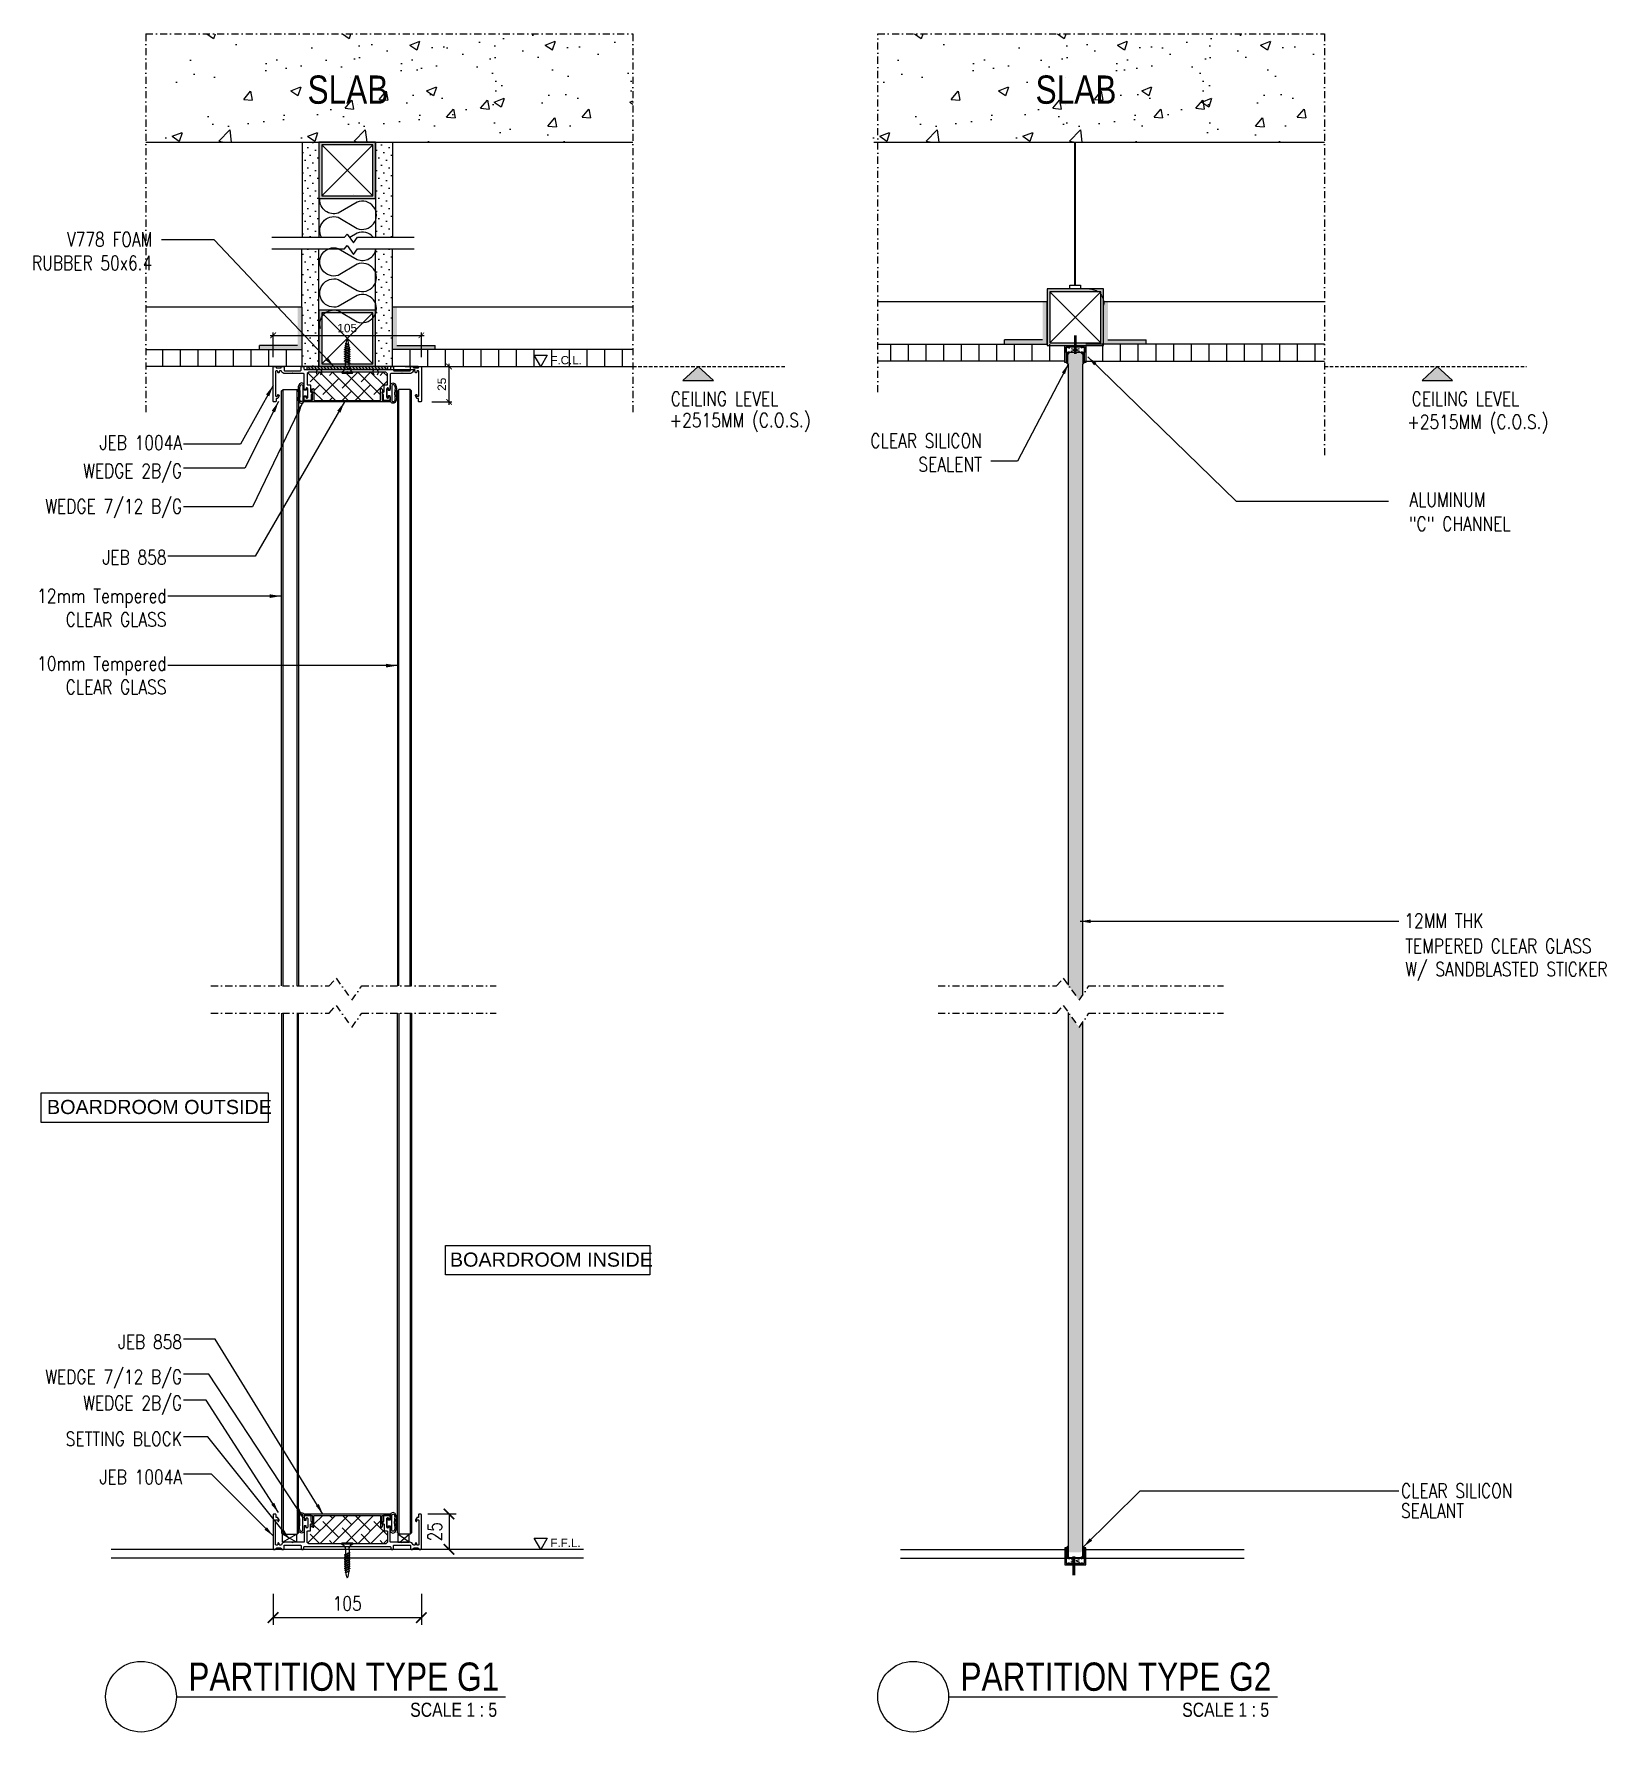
# Model space of a CAD drawing. Header units: millimetres. Extents: x 15742 to 451744, y -68201 to 290383.
# Drawn here: x 18895 to 20007, y 286369 to 287570 of the extents above; entities that cross this region are included whole.
import ezdxf
from ezdxf.enums import TextEntityAlignment as Align

# ---------------------------------------------------------------- set-up
doc = ezdxf.new("R2010")
doc.units = ezdxf.units.MM
doc.header["$LTSCALE"] = 10
doc.header["$MEASUREMENT"] = 0
doc.header["$PDMODE"] = 2
doc.header["$PDSIZE"] = -3
doc.linetypes.add('DASHDOT', pattern=[1, 0.5, -0.25, 0, -0.25])
doc.linetypes.add('HIDDEN', pattern=[0.375, 0.25, -0.125])
doc.layers.get('0').update_dxf_attribs({"linetype": 'CONTINUOUS'})
doc.layers.get('DEFPOINTS').update_dxf_attribs({"linetype": 'CONTINUOUS'})
for name, color, linetype in [('01APP', 1, 'CONTINUOUS'), ('03ABB', 3, 'CONTINUOUS'), ('03AFP', 3, 'CONTINUOUS'), ('03IPP-parttext', 7, 'CONTINUOUS'), ('04APP', 4, 'CONTINUOUS'), ('A-DETL-03', 3, 'CONTINUOUS'), ('A-FURN', 3, 'CONTINUOUS'), ('A-PART', 7, 'CONTINUOUS'), ('JEB-dim', 7, 'CONTINUOUS'), ('JEB-profile_0', 2, 'CONTINUOUS'), ('JEB-rockwool', 8, 'CONTINUOUS'), ('JEB-STAKE', 8, 'CONTINUOUS'), ('JEB-wedge', 2, 'CONTINUOUS'), ('Text', 7, 'CONTINUOUS')]:
    doc.layers.add(name, color=color, linetype=linetype)
doc.styles.add('DIM', font='ROMANS.shx', dxfattribs={"width": 0.8})
doc.styles.add('JDL', font='ARIALUNI.TTF', dxfattribs={"width": 0.8})
doc.styles.add('Swis721 BT', font='swiss.ttf')
doc.styles.add('Swis721 Lt BT', font='swissl.ttf')
doc.dimstyles.new('1-1', dxfattribs={"dimtxt": 1.5, "dimasz": 1, "dimexe": 0.5, "dimexo": 2, "dimgap": 0.5, "dimtad": 1, "dimdec": 1, "dimrnd": 1, "dimzin": 12, "dimdsep": 46, "dimtxsty": 'Swis721 Lt BT', "dimblk": 'ARCHTICK', "dimcen": 2, "dimdle": 0.5, "dimclrd": 7, "dimclre": 7, "dimclrt": 2, "dimadec": 0, "dimazin": 0, "dimtfac": 1, "dimtdec": 1, "dimtmove": 0, "dimatfit": 3, "dimfxl": 0, "dimtolj": 1, "dimtzin": 0, "dimarcsym": 0})
doc.dimstyles.new('D-5', dxfattribs={"dimscale": 5, "dimtxt": 2, "dimasz": 1.5, "dimexe": 1, "dimexo": 1, "dimgap": 1, "dimtad": 1, "dimdec": 0, "dimzin": 0, "dimdsep": 46, "dimtxsty": 'DIM', "dimblk": 'ARCHTICK', "dimcen": 0, "dimclrd": 8, "dimclre": 8, "dimclrt": 3, "dimadec": 0, "dimazin": 0, "dimtfac": 0.5, "dimtdec": 0, "dimtix": 1, "dimtofl": 0, "dimtmove": 2, "dimatfit": 3, "dimfxl": 0, "dimtolj": 1, "dimtzin": 0, "dimarcsym": 0})
doc.dimstyles.new('JEB_SD_1-5', dxfattribs={"dimscale": 4, "dimtxt": 1.5, "dimasz": 1, "dimexe": 0.5, "dimexo": 2, "dimgap": 0.5, "dimtad": 1, "dimdec": 1, "dimlfac": -25, "dimrnd": 1, "dimzin": 12, "dimdsep": 46, "dimtxsty": 'Swis721 Lt BT', "dimblk": 'ARCHTICK', "dimcen": 2, "dimdle": 0.5, "dimclrd": 7, "dimclre": 7, "dimclrt": 4, "dimadec": 0, "dimazin": 0, "dimtfac": 1, "dimtdec": 1, "dimtmove": 0, "dimatfit": 3, "dimfxl": 0, "dimtolj": 1, "dimtzin": 0, "dimarcsym": 0})
pattern_1 = [(45, (-2009.422, 568.3564), (-1.79605122, 5.38815367), [0, -5.08])]

msp = doc.modelspace()

# ---------------------------------------------------------------- texts
at = {"layer": '03AFP', "width": 0.8}
for s, height, style, p in [('SLAB', 20, 'JDL', (19088.6278, 287520.2845)), ('SLAB', 20, 'JDL', (19603.4389, 287520.2846)), ('12MM THK', 10, 'DIM', (19864.2239, 286937.5194)), ('CLEAR SILICON', 10, 'DIM', (19861.8333, 286534.3598)), ('SEALANT', 10, 'DIM', (19861.8333, 286520.2068)), ('PARTITION TYPE G1', 20, 'JDL', (19004.3365, 286397.8435)), ('PARTITION TYPE G2', 20, 'JDL', (19550.3489, 286397.8435)), ('SCALE 1 : 5', 10, 'JDL', (19161.2002, 286379.4354)), ('SCALE 1 : 5', 10, 'JDL', (19707.1114, 286379.4354))]:
    msp.add_text(s, height=height, dxfattribs=dict(at, style=style)).set_placement(p)
at = {"layer": '03AFP', "style": 'DIM', "width": 0.8}
for s, p in [('CEILING LEVEL', (19383.5092, 287311.5671)), ('CEILING LEVEL', (19907.3966, 287311.5671)), ('+2515MM (C.O.S.)', (19394.5174, 287295.7696)), ('+2515MM (C.O.S.)', (19916.1274, 287294.67))]:
    msp.add_text(s, height=10, dxfattribs=at).set_placement(p, align=Align.MIDDLE)
for s, p in [('ALUMINUM', (19921.6053, 287235.3047)), ('"C" CHANNEL', (19939.3508, 287218.2099))]:
    msp.add_text(s, height=10, dxfattribs=at).set_placement(p, align=Align.RIGHT)
at = {"layer": '03AFP', "char_height": 10, "width": 115.317724, "attachment_point": 9, "style": 'DIM'}
for s, insert in [('\\A1;V778 FOAM RUBBER 50x6.4', (18978.8338, 287402.695)), ('\\A1;JEB 1004A', (18999.9188, 287275.5612)), ('CLEAR SILICON SEALENT', (19565.4789, 287260.3026)), ('\\A1;WEDGE 2B/G', (18999.9188, 287252.2736)), ('\\A1;WEDGE 7/12 B/G', (18999.9188, 287227.2579)), ('\\A1;JEB 858', (18988.9144, 287194.5273)), ('\\A1;12mm Tempered CLEAR GLASS', (18988.9144, 287150.5555)), ('\\A1;10mm Tempered CLEAR GLASS', (18988.9144, 287102.7987))]:
    msp.add_mtext(s, dxfattribs=dict(at, insert=insert))
at = {"layer": '03AFP', "char_height": 10, "attachment_point": 3, "style": 'DIM'}
for s, insert in [('\\A1;JEB 858', (18999.9188, 286649.6486)), ('\\A1;WEDGE 7/12 B/G', (18999.9188, 286624.8955)), ('\\A1;WEDGE 2B/G', (18999.9188, 286606.4029)), ('\\A1;SETTING BLOCK', (18999.9188, 286581.0679)), ('\\A1;JEB 1004A', (18999.9188, 286554.0408))]:
    msp.add_mtext(s, dxfattribs=dict(at, insert=insert))
at = {"layer": 'A-DETL-03', "style": 'DIM', "width": 0.8}
for s, p in [('TEMPERED CLEAR GLASS ', (19864.8921, 286919.6401)), ('W/ SANDBLASTED STICKER', (19864.8921, 286903.26))]:
    msp.add_text(s, height=10, dxfattribs=at).set_placement(p)
at = {"layer": 'Text', "color": 2, "style": 'Swis721 BT'}
for s, p in [('BOARDROOM OUTSIDE', (18904.3738, 286805.7594)), ('BOARDROOM INSIDE', (19189.304, 286697.8138))]:
    msp.add_text(s, height=10, dxfattribs=at).set_placement(p)

# ---------------------------------------------------------------- blocks, each defined once
blk = doc.blocks.new('_ARCHTICK')
at = {"color": 0, "linetype": 'ByBlock', "const_width": 0.15}
blk.add_lwpolyline([(-0.5, -0.5), (0.5, 0.5)], dxfattribs=at)
blk = doc.blocks.new('HOLLOW')
at = {"layer": '03AFP'}
h = blk.add_hatch(color=1, dxfattribs=at)
h.paths.add_polyline_path([(0, 40), (0, 0), (40, 0), (40, 40)])
h.paths.add_polyline_path([(38, 38), (38, 2), (2, 2), (2, 38)], flags=16)
for points in [[(0, 40), (0, 0), (40, 0), (40, 40)], [(2, 38), (2, 2), (38, 2), (38, 38)]]:
    blk.add_lwpolyline(points, close=True, dxfattribs=at)
blk = doc.blocks.new('JEB 858')
at = {"color": 2}
blk.add_lwpolyline([(-30.3, -0.5), (-30, -0.9, 0.217578), (-29.8, -1), (-25.1, -1, -0.414214), (-24.6, -1.5), (-24.6, -7, -0.365977), (-24.9, -7.3, 0.468466), (-25.1, -7.7), (-24.6, -9.1, 0.8391), (-23.6, -8.9), (-23.6, -1.5, -0.414214), (-23.1, -1), (0, -1), (23.1, -1, -0.414214), (23.6, -1.5), (23.6, -8.9, 0.8391), (24.6, -9.1), (25.1, -7.7, 0.468466), (24.9, -7.3, -0.365977), (24.6, -7), (24.6, -1.5, -0.414214), (25.1, -1), (29.8, -1, 0.217578), (30, -0.9), (30.3, -0.5, 0.642605), (30.1, 0), (0, 0), (-30.1, 0, 0.642605)], format="xyb", close=True, dxfattribs=at)
blk = doc.blocks.new('*D1007')
at = {"color": 8, "lineweight": -2}
for p, q in [((19173.6, 286522.9), (19193.7, 286522.9)), ((19188.7, 286522.9), (19188.7, 286497.9)), ((19173.6, 286497.9), (19193.7, 286497.9))]:
    blk.add_line(p, q, dxfattribs=at)
at = {"layer": 'DEFPOINTS', "color": 0}
for p in [(19168.6, 286522.9), (19168.6, 286497.9), (19188.7, 286497.9)]:
    blk.add_point(p, dxfattribs=at)
at = {"color": 8, "lineweight": -2, "xscale": 7.5, "yscale": 7.5, "zscale": 7.5}
for p, rotation in [((19188.7, 286522.9), 90), ((19188.7, 286497.9), 270)]:
    blk.add_blockref('_ARCHTICK', p, dxfattribs=dict(at, rotation=rotation))
at = {"color": 3, "insert": (19178.7, 286510.4), "char_height": 10, "attachment_point": 5, "rotation": 90, "style": 'DIM'}
blk.add_mtext('\\A1;25', dxfattribs=at)
blk = doc.blocks.new('*D1008')
at = {"color": 8, "lineweight": -2}
for p, q in [((19064.3, 286466.4), (19064.3, 286444.6)), ((19169.1, 286466.4), (19169.1, 286444.6)), ((19064.3, 286449.6), (19169.1, 286449.6))]:
    blk.add_line(p, q, dxfattribs=at)
at = {"layer": 'DEFPOINTS', "color": 0}
for p in [(19064.3, 286471.4), (19169.1, 286471.4), (19169.1, 286449.6)]:
    blk.add_point(p, dxfattribs=at)
at = {"color": 8, "lineweight": -2, "xscale": 7.5, "yscale": 7.5, "zscale": 7.5, "rotation": 180}
blk.add_blockref('_ARCHTICK', (19064.3, 286449.6), dxfattribs=at)
at = {"color": 8, "lineweight": -2, "xscale": 7.5, "yscale": 7.5, "zscale": 7.5}
blk.add_blockref('_ARCHTICK', (19169.1, 286449.6), dxfattribs=at)
at = {"color": 3, "insert": (19116.7, 286459.6), "char_height": 10, "attachment_point": 5, "style": 'DIM'}
blk.add_mtext('\\A1;105', dxfattribs=at)
blk = doc.blocks.new('25mm SCREW')
at = {"color": 9}
for p, q in [((0, 3.7), (0, -3.7)), ((0.6, 4), (0.6, -4)), ((4.8, 1.2), (8.1, 1.2)), ((8.8, 1.2), (9.8, 1.2)), ((10.4, 1.2), (11.4, 1.2)), ((12, 1.2), (13, 1.2)), ((13.6, 1.2), (14.6, 1.2)), ((15.2, 1.2), (16.2, 1.2)), ((16.8, 1.2), (17.8, 1.2)), ((4.8, -1.3), (6.8, -1.3)), ((7.4, -1.3), (8.4, -1.3)), ((7.6, -1.3), (8.6, -1.3)), ((9, -1.3), (10, -1.3)), ((10.6, -1.3), (11.6, -1.3)), ((12.2, -1.3), (13.2, -1.3)), ((13.8, -1.3), (14.8, -1.3)), ((15.4, -1.3), (16.4, -1.3)), ((18, -1.3), (17, -1.3))]:
    blk.add_line(p, q, dxfattribs=at)
for points in [[(8, 0.9, -0.007211), (7.9, 0.7, -0.013432), (7.9, 0.6, -0.001098), (7.8, 0.5, -0.000857), (7.8, 0.4, -0.019314), (7.7, 0.2, -0.011428), (7.6, 0)], [(7.8, 0, 0.00874), (7.9, 0.3, 0.014813), (7.9, 0.5, 0.000516), (8, 0.9, 0.005844), (8.1, 0.9, 0.005718), (8.1, 1.2, 0.004423), (8.3, 1.5, 0.00694), (8.3, 1.5, 0.003175), (8.3, 1.6, 0.052183), (8.4, 1.8, 0.054831), (8.5, 1.9, 0.087485), (8.5, 1.9, 0.095559), (8.6, 1.9, 0.095559), (8.7, 1.9, 0.087485), (8.7, 1.9, 0.054831), (8.8, 1.8, 0.052612), (8.9, 1.6, 0.002747), (8.9, 1.6, 0.001409), (8.9, 1.5, 0.008345), (9, 1.4, 0.005513), (9, 1.2)], [(8.8, 1.2, -0.049214), (8.7, 1.2, -0.089797), (8.6, 1.2, -0.029721), (8.5, 1.1, -0.054891), (8.5, 1.1, -0.005456), (8.4, 1, -0.008961), (8.4, 1, -0.006282), (8.3, 0.8, -0.007741), (8.2, 0.6, -0.007812), (8.2, 0.6, -0.000915), (8.1, 0.4, -0.019256), (8, 0.2, -0.011428), (8, 0)], [(9.6, 0.9, -0.007211), (9.5, 0.7, -0.013432), (9.5, 0.6, -0.001098), (9.4, 0.5, -0.000857), (9.4, 0.4, -0.019314), (9.3, 0.2, -0.011428), (9.2, 0)], [(9.4, 0, 0.00874), (9.5, 0.3, 0.014813), (9.5, 0.5, 0.000516), (9.6, 0.9, 0.005844), (9.7, 0.9, 0.005718), (9.7, 1.2, 0.004423), (9.9, 1.5, 0.00694), (9.9, 1.5, 0.003175), (9.9, 1.6, 0.052183), (10, 1.8, 0.054831), (10.1, 1.9, 0.087485), (10.1, 1.9, 0.095559), (10.2, 1.9, 0.095559), (10.3, 1.9, 0.087485), (10.3, 1.9, 0.054831), (10.4, 1.8, 0.052612), (10.5, 1.6, 0.002747), (10.5, 1.6, 0.001409), (10.5, 1.5, 0.008345), (10.6, 1.4, 0.005513), (10.6, 1.2)], [(10.4, 1.2, -0.049214), (10.3, 1.2, -0.089797), (10.2, 1.2, -0.029721), (10.1, 1.1, -0.054891), (10.1, 1.1, -0.005456), (10, 1, -0.008961), (10, 1, -0.006282), (9.9, 0.8, -0.007741), (9.8, 0.6, -0.007812), (9.8, 0.6, -0.000915), (9.7, 0.4, -0.019256), (9.6, 0.2, -0.011428), (9.6, 0)], [(11.2, 0.9, -0.007211), (11.1, 0.7, -0.013432), (11.1, 0.6, -0.001098), (11, 0.5, -0.000857), (11, 0.4, -0.019314), (10.9, 0.2, -0.011428), (10.8, 0)], [(11, 0, 0.00874), (11.1, 0.3, 0.014813), (11.1, 0.5, 0.000516), (11.2, 0.9, 0.005844), (11.3, 0.9, 0.005718), (11.3, 1.2, 0.004423), (11.5, 1.5, 0.00694), (11.5, 1.5, 0.003175), (11.5, 1.6, 0.052183), (11.6, 1.8, 0.054831), (11.7, 1.9, 0.087485), (11.7, 1.9, 0.095559), (11.8, 1.9, 0.095559), (11.9, 1.9, 0.087485), (11.9, 1.9, 0.054831), (12, 1.8, 0.052612), (12.1, 1.6, 0.002747), (12.1, 1.6, 0.001409), (12.1, 1.5, 0.008345), (12.2, 1.4, 0.005513), (12.2, 1.2)], [(12, 1.2, -0.049214), (11.9, 1.2, -0.089797), (11.8, 1.2, -0.029721), (11.7, 1.1, -0.054891), (11.7, 1.1, -0.005456), (11.6, 1, -0.008961), (11.6, 1, -0.006282), (11.5, 0.8, -0.007741), (11.4, 0.6, -0.007812), (11.4, 0.6, -0.000915), (11.3, 0.4, -0.019256), (11.2, 0.2, -0.011428), (11.2, 0)], [(12.8, 0.9, -0.007211), (12.7, 0.7, -0.013432), (12.7, 0.6, -0.001098), (12.6, 0.5, -0.000857), (12.6, 0.4, -0.019314), (12.5, 0.2, -0.011428), (12.4, 0)], [(12.6, 0, 0.00874), (12.7, 0.3, 0.014813), (12.7, 0.5, 0.000516), (12.8, 0.9, 0.005844), (12.9, 0.9, 0.005718), (12.9, 1.2, 0.004423), (13.1, 1.5, 0.00694), (13.1, 1.5, 0.003175), (13.1, 1.6, 0.052183), (13.2, 1.8, 0.054831), (13.3, 1.9, 0.087485), (13.3, 1.9, 0.095559), (13.4, 1.9, 0.095559), (13.5, 1.9, 0.087485), (13.5, 1.9, 0.054831), (13.6, 1.8, 0.052612), (13.7, 1.6, 0.002747), (13.7, 1.6, 0.001409), (13.7, 1.5, 0.008345), (13.8, 1.4, 0.005513), (13.8, 1.2)], [(13.6, 1.2, -0.049214), (13.5, 1.2, -0.089797), (13.4, 1.2, -0.029721), (13.3, 1.1, -0.054891), (13.3, 1.1, -0.005456), (13.2, 1, -0.008961), (13.2, 1, -0.006282), (13.1, 0.8, -0.007741), (13, 0.6, -0.007812), (13, 0.6, -0.000915), (12.9, 0.4, -0.019256), (12.8, 0.2, -0.011428), (12.8, 0)], [(14.4, 0.9, -0.007211), (14.3, 0.7, -0.013432), (14.3, 0.6, -0.001098), (14.2, 0.5, -0.000857), (14.2, 0.4, -0.019314), (14.1, 0.2, -0.011428), (14, 0)], [(14.2, 0, 0.00874), (14.3, 0.3, 0.014813), (14.3, 0.5, 0.000516), (14.4, 0.9, 0.005844), (14.5, 0.9, 0.005718), (14.5, 1.2, 0.004423), (14.7, 1.5, 0.00694), (14.7, 1.5, 0.003175), (14.7, 1.6, 0.052183), (14.8, 1.8, 0.054831), (14.9, 1.9, 0.087485), (14.9, 1.9, 0.095559), (15, 1.9, 0.095559), (15.1, 1.9, 0.087485), (15.1, 1.9, 0.054831), (15.2, 1.8, 0.052612), (15.3, 1.6, 0.002747), (15.3, 1.6, 0.001409), (15.3, 1.5, 0.008345), (15.4, 1.4, 0.005513), (15.4, 1.2)], [(15.2, 1.2, -0.049214), (15.1, 1.2, -0.089797), (15, 1.2, -0.029721), (14.9, 1.1, -0.054891), (14.9, 1.1, -0.005456), (14.8, 1, -0.008961), (14.8, 1, -0.006282), (14.7, 0.8, -0.007741), (14.6, 0.6, -0.007812), (14.6, 0.6, -0.000915), (14.5, 0.4, -0.019256), (14.4, 0.2, -0.011428), (14.4, 0)], [(16, 0.9, -0.007211), (15.9, 0.7, -0.013432), (15.9, 0.6, -0.001098), (15.8, 0.5, -0.000857), (15.8, 0.4, -0.019314), (15.7, 0.2, -0.011428), (15.6, 0)], [(15.8, 0, 0.00874), (15.9, 0.3, 0.014813), (15.9, 0.5, 0.000516), (16, 0.9, 0.005844), (16.1, 0.9, 0.005718), (16.1, 1.2, 0.004423), (16.3, 1.5, 0.00694), (16.3, 1.5, 0.003175), (16.3, 1.6, 0.052183), (16.4, 1.8, 0.054831), (16.5, 1.9, 0.087485), (16.5, 1.9, 0.095559), (16.6, 1.9, 0.095559), (16.7, 1.9, 0.087485), (16.7, 1.9, 0.054831), (16.8, 1.8, 0.052612), (16.9, 1.6, 0.002747), (16.9, 1.6, 0.001409), (16.9, 1.5, 0.008345), (17, 1.4, 0.005513), (17, 1.2)], [(16.8, 1.2, -0.049214), (16.7, 1.2, -0.089797), (16.6, 1.2, -0.029721), (16.5, 1.1, -0.054891), (16.5, 1.1, -0.005456), (16.4, 1, -0.008961), (16.4, 1, -0.006282), (16.3, 0.8, -0.007741), (16.2, 0.6, -0.007812), (16.2, 0.6, -0.000915), (16.1, 0.4, -0.019256), (16, 0.2, -0.011428), (16, 0)], [(17.6, 0.8, -0.013147), (17.5, 0.6, -0.013432), (17.4, 0.5, -0.001098), (17.4, 0.4, -0.000857), (17.3, 0.3, -0.019314), (17.3, 0.2, -0.011428), (17.2, 0)], [(19.1, 0.7, -0.013147), (19, 0.5, -0.013432), (18.9, 0.4, -0.001098), (18.9, 0.4, -0.000857), (18.9, 0.3, -0.019314), (18.8, 0.2, -0.011428), (18.8, 0)], [(7.8, 0, 0.00874), (7.7, -0.3, 0.014813), (7.7, -0.5, 0.000516), (7.5, -0.9, 0.005844), (7.5, -1, 0.005718), (7.4, -1.2, 0.004423), (7.3, -1.5, 0.00694), (7.3, -1.5, 0.003175), (7.3, -1.6, 0.052183), (7.2, -1.8, 0.054831), (7.1, -1.9, 0.087485), (7.1, -1.9, 0.095559), (7, -1.9, 0.095559), (6.9, -1.9, 0.087485), (6.9, -1.9, 0.054831), (6.8, -1.8, 0.052612), (6.7, -1.6, 0.002747), (6.7, -1.6, 0.001409), (6.7, -1.5, 0.008345), (6.6, -1.4, 0.005513), (6.6, -1.3)], [(6.8, -1.3, -0.049214), (6.9, -1.2, -0.089797), (7, -1.2, -0.029721), (7.1, -1.1, -0.054891), (7.1, -1.1, -0.005456), (7.1, -1, -0.008961), (7.2, -1, -0.006282), (7.3, -0.8, -0.007741), (7.4, -0.6, -0.007812), (7.4, -0.6, -0.000915), (7.5, -0.4, -0.019256), (7.5, -0.2, -0.011428), (7.6, 0)], [(7.6, -0.9, -0.007211), (7.6, -0.7, -0.013432), (7.7, -0.6, -0.001098), (7.7, -0.5, -0.000857), (7.8, -0.4, -0.019314), (7.9, -0.2, -0.011428), (8, 0)], [(9.4, 0, 0.00874), (9.3, -0.3, 0.014813), (9.3, -0.5, 0.000516), (9.1, -0.9, 0.005844), (9.1, -1, 0.005718), (9, -1.2, 0.004423), (8.9, -1.5, 0.00694), (8.9, -1.5, 0.003175), (8.9, -1.6, 0.052183), (8.8, -1.8, 0.054831), (8.7, -1.9, 0.087485), (8.7, -1.9, 0.095559), (8.6, -1.9, 0.095559), (8.5, -1.9, 0.087485), (8.5, -1.9, 0.054831), (8.4, -1.8, 0.052612), (8.3, -1.6, 0.002747), (8.3, -1.6, 0.001409), (8.3, -1.5, 0.008345), (8.2, -1.4, 0.005513), (8.2, -1.3)], [(8.4, -1.3, -0.049214), (8.5, -1.2, -0.089797), (8.6, -1.2, -0.029721), (8.7, -1.1, -0.054891), (8.7, -1.1, -0.005456), (8.7, -1, -0.008961), (8.8, -1, -0.006282), (8.9, -0.8, -0.007741), (9, -0.6, -0.007812), (9, -0.6, -0.000915), (9.1, -0.4, -0.019256), (9.1, -0.2, -0.011428), (9.2, 0)], [(9.2, -0.9, -0.007211), (9.2, -0.7, -0.013432), (9.3, -0.6, -0.001098), (9.3, -0.5, -0.000857), (9.4, -0.4, -0.019314), (9.5, -0.2, -0.011428), (9.6, 0)], [(11, 0, 0.00874), (10.9, -0.3, 0.014813), (10.9, -0.5, 0.000516), (10.7, -0.9, 0.005844), (10.7, -1, 0.005718), (10.6, -1.2, 0.004423), (10.5, -1.5, 0.00694), (10.5, -1.5, 0.003175), (10.5, -1.6, 0.052183), (10.4, -1.8, 0.054831), (10.3, -1.9, 0.087485), (10.3, -1.9, 0.095559), (10.2, -1.9, 0.095559), (10.1, -1.9, 0.087485), (10.1, -1.9, 0.054831), (10, -1.8, 0.052612), (9.9, -1.6, 0.002747), (9.9, -1.6, 0.001409), (9.9, -1.5, 0.008345), (9.8, -1.4, 0.005513), (9.8, -1.3)], [(10, -1.3, -0.049214), (10.1, -1.2, -0.089797), (10.2, -1.2, -0.029721), (10.3, -1.1, -0.054891), (10.3, -1.1, -0.005456), (10.3, -1, -0.008961), (10.4, -1, -0.006282), (10.5, -0.8, -0.007741), (10.6, -0.6, -0.007812), (10.6, -0.6, -0.000915), (10.7, -0.4, -0.019256), (10.7, -0.2, -0.011428), (10.8, 0)], [(10.8, -0.9, -0.007211), (10.8, -0.7, -0.013432), (10.9, -0.6, -0.001098), (10.9, -0.5, -0.000857), (11, -0.4, -0.019314), (11.1, -0.2, -0.011428), (11.2, 0)], [(12.6, 0, 0.00874), (12.5, -0.3, 0.014813), (12.5, -0.5, 0.000516), (12.3, -0.9, 0.005844), (12.3, -1, 0.005718), (12.2, -1.2, 0.004423), (12.1, -1.5, 0.00694), (12.1, -1.5, 0.003175), (12.1, -1.6, 0.052183), (12, -1.8, 0.054831), (11.9, -1.9, 0.087485), (11.9, -1.9, 0.095559), (11.8, -1.9, 0.095559), (11.7, -1.9, 0.087485), (11.7, -1.9, 0.054831), (11.6, -1.8, 0.052612), (11.5, -1.6, 0.002747), (11.5, -1.6, 0.001409), (11.5, -1.5, 0.008345), (11.4, -1.4, 0.005513), (11.4, -1.3)], [(11.6, -1.3, -0.049214), (11.7, -1.2, -0.089797), (11.8, -1.2, -0.029721), (11.9, -1.1, -0.054891), (11.9, -1.1, -0.005456), (11.9, -1, -0.008961), (12, -1, -0.006282), (12.1, -0.8, -0.007741), (12.2, -0.6, -0.007812), (12.2, -0.6, -0.000915), (12.3, -0.4, -0.019256), (12.3, -0.2, -0.011428), (12.4, 0)], [(12.4, -0.9, -0.007211), (12.4, -0.7, -0.013432), (12.5, -0.6, -0.001098), (12.5, -0.5, -0.000857), (12.6, -0.4, -0.019314), (12.7, -0.2, -0.011428), (12.8, 0)], [(14.2, 0, 0.00874), (14.1, -0.3, 0.014813), (14.1, -0.5, 0.000516), (13.9, -0.9, 0.005844), (13.9, -1, 0.005718), (13.8, -1.2, 0.004423), (13.7, -1.5, 0.00694), (13.7, -1.5, 0.003175), (13.7, -1.6, 0.052183), (13.6, -1.8, 0.054831), (13.5, -1.9, 0.087485), (13.5, -1.9, 0.095559), (13.4, -1.9, 0.095559), (13.3, -1.9, 0.087485), (13.3, -1.9, 0.054831), (13.2, -1.8, 0.052612), (13.1, -1.6, 0.002747), (13.1, -1.6, 0.001409), (13.1, -1.5, 0.008345), (13, -1.4, 0.005513), (13, -1.3)], [(13.2, -1.3, -0.049214), (13.3, -1.2, -0.089797), (13.4, -1.2, -0.029721), (13.5, -1.1, -0.054891), (13.5, -1.1, -0.005456), (13.5, -1, -0.008961), (13.6, -1, -0.006282), (13.7, -0.8, -0.007741), (13.8, -0.6, -0.007812), (13.8, -0.6, -0.000915), (13.9, -0.4, -0.019256), (13.9, -0.2, -0.011428), (14, 0)], [(14, -0.9, -0.007211), (14, -0.7, -0.013432), (14.1, -0.6, -0.001098), (14.1, -0.5, -0.000857), (14.2, -0.4, -0.019314), (14.3, -0.2, -0.011428), (14.4, 0)], [(15.8, 0, 0.00874), (15.7, -0.3, 0.014813), (15.7, -0.5, 0.000516), (15.5, -0.9, 0.005844), (15.5, -1, 0.005718), (15.4, -1.2, 0.004423), (15.3, -1.5, 0.00694), (15.3, -1.5, 0.003175), (15.3, -1.6, 0.052183), (15.2, -1.8, 0.054831), (15.1, -1.9, 0.087485), (15.1, -1.9, 0.095559), (15, -1.9, 0.095559), (14.9, -1.9, 0.087485), (14.9, -1.9, 0.054831), (14.8, -1.8, 0.052612), (14.7, -1.6, 0.002747), (14.7, -1.6, 0.001409), (14.7, -1.5, 0.008345), (14.6, -1.4, 0.005513), (14.6, -1.3)], [(14.8, -1.3, -0.049214), (14.9, -1.2, -0.089797), (15, -1.2, -0.029721), (15.1, -1.1, -0.054891), (15.1, -1.1, -0.005456), (15.1, -1, -0.008961), (15.2, -1, -0.006282), (15.3, -0.8, -0.007741), (15.4, -0.6, -0.007812), (15.4, -0.6, -0.000915), (15.5, -0.4, -0.019256), (15.5, -0.2, -0.011428), (15.6, 0)], [(15.6, -0.9, -0.007211), (15.6, -0.7, -0.013432), (15.7, -0.6, -0.001098), (15.7, -0.5, -0.000857), (15.8, -0.4, -0.019314), (15.9, -0.2, -0.011428), (16, 0)], [(17.4, 0, 0.00874), (17.3, -0.3, 0.014813), (17.3, -0.5, 0.000516), (17.1, -0.9, 0.005844), (17.1, -1, 0.005718), (17, -1.2, 0.004423), (16.9, -1.5, 0.00694), (16.9, -1.5, 0.003175), (16.9, -1.6, 0.052183), (16.8, -1.8, 0.054831), (16.7, -1.9, 0.087485), (16.7, -1.9, 0.095559), (16.6, -1.9, 0.095559), (16.5, -1.9, 0.087485), (16.5, -1.9, 0.054831), (16.4, -1.8, 0.052612), (16.3, -1.6, 0.002747), (16.3, -1.6, 0.001409), (16.3, -1.5, 0.008345), (16.2, -1.4, 0.005513), (16.2, -1.3)], [(16.4, -1.3, -0.049214), (16.5, -1.2, -0.089797), (16.6, -1.2, -0.029721), (16.7, -1.1, -0.054891), (16.7, -1.1, -0.005456), (16.7, -1, -0.008961), (16.8, -1, -0.006282), (16.9, -0.8, -0.007741), (17, -0.6, -0.007812), (17, -0.6, -0.000915), (17.1, -0.4, -0.019256), (17.1, -0.2, -0.011428), (17.2, 0)], [(17.2, -0.9, -0.007211), (17.2, -0.7, -0.013432), (17.3, -0.6, -0.001098), (17.3, -0.5, -0.000857), (17.4, -0.4, -0.019314), (17.5, -0.2, -0.011428), (17.6, 0)], [(18.7, -0.8, -0.007211), (18.8, -0.6, -0.013432), (18.8, -0.6, -0.001098), (18.9, -0.5, -0.000857), (18.9, -0.3, -0.019314), (19, -0.2, -0.011428), (19.1, 0)], [(20.2, -0.7, -0.007211), (20.3, -0.6, -0.013432), (20.3, -0.5, -0.001098), (20.4, -0.4, -0.000857), (20.4, -0.3, -0.019314), (20.5, -0.2, -0.011428), (20.5, 0)]]:
    blk.add_lwpolyline(points, format="xyb", dxfattribs=at)
for centre, radius, start, end in [((2.7, -0.7), 5.13, 114.0339, 121.623), ((4.8, 5.8), 4.58, 203.5695, 270), ((26.2, -1.9), 8.97, 165.8306, 167.8335), ((177.1, -50), 167.4, 162.3176, 162.4358), ((20.5, -0.5), 3.12, 162.4358, 165.8306), ((26.6, -2.2), 9.46, 159.6678, 160.9782), ((18.9, 0.4), 1.31, 160.9782, 162.3176), ((30.9, -4.4), 14, 158.8972, 161.5161), ((32.5, -4.4), 15.8, 158.654, 159.6678), ((26, -2.1), 8.86, 156.3359, 157.0634), ((19.5, 0.6), 1.85, 157.0634, 158.654), ((22.4, -1.2), 4.94, 154.4845, 158.8972), ((18.4, 1.2), 0.559, 144.3872, 156.3359), ((18.3, 1.3), 0.506, 131.8335, 144.3872), ((190.3, -81.3), 191, 154.3856, 154.4845), ((18.1, 1.5), 0.172, 111.8342, 131.8335), ((18.1, 1.5), 0.145, 90, 111.8342), ((18.1, 1.5), 0.145, 68.1658, 90), ((18, -19), 20.2, 86.3599, 89.8018), ((18.1, 1.5), 0.172, 48.1665, 68.1658), ((17.9, 1.3), 0.509, 35.6128, 48.1665), ((17.8, 1.2), 0.552, 23.5662, 35.6128), ((13.7, -0.6), 5.06, 22.9366, 23.5662), ((0.6, -6.1), 19.2, 22.6138, 22.9366), ((16.1, 0.3), 2.54, 21.1186, 22.6138), ((26.8, -1.7), 8.04, 165.8306, 167.8335), ((162, -44.8), 150, 162.3176, 162.4358), ((21.7, -0.4), 2.8, 162.4358, 165.8306), ((27.1, -2), 8.48, 159.6678, 160.9782), ((20.2, 0.4), 1.17, 160.9782, 162.3176), ((32, -4.3), 13.6, 158.8972, 161.5161), ((32.5, -4), 14.2, 158.654, 159.6678), ((19.8, 1.1), 0.501, 144.3872, 156.3359), ((26.6, -1.9), 7.94, 156.3359, 157.0634), ((20.8, 0.6), 1.66, 157.0634, 158.654), ((23.7, -1.1), 4.8, 154.4845, 158.8972), ((19.7, 1.1), 0.454, 131.8335, 144.3872), ((19.5, 1.4), 0.155, 111.8342, 131.8335), ((187, -79.1), 185.7, 154.3935, 154.4845), ((19.5, 1.4), 0.13, 90, 111.8342), ((19.5, 1.4), 0.13, 68.1658, 90), ((18, -19), 20.2, 82.2383, 85.6456), ((19.5, 1.4), 0.155, 48.1665, 68.1658), ((19.3, 1.1), 0.456, 35.6128, 48.1665), ((19.3, 1.1), 0.495, 23.5662, 35.6128), ((15.6, -0.5), 4.53, 22.9366, 23.5662), ((3.9, -5.5), 17.2, 22.6138, 22.9366), ((17.7, 0.3), 2.28, 22.5634, 22.6138), ((21.5, -0.3), 1.18, 155.9981, 158.8972), ((27.3, -1.5), 7.11, 165.8306, 167.8335), ((23.6, -1.1), 3.37, 158.8972, 161.5161), ((146.9, -39.6), 132.6, 162.3176, 162.4358), ((32, -3.8), 12, 158.8972, 161.5161), ((22.9, -0.4), 2.47, 162.4358, 165.8306), ((32.4, -3.5), 12.5, 158.654, 159.6678), ((27.7, -1.8), 7.49, 159.6678, 160.9782), ((21.6, 0.3), 1.03, 160.9782, 162.3176), ((27.2, -1.7), 7.02, 156.3359, 157.0634), ((22.1, 0.5), 1.47, 157.0634, 158.654), ((24.7, -1), 4.25, 154.4845, 158.8972), ((21.1, 1), 0.401, 131.8335, 144.3872), ((21.2, 1), 0.443, 144.3872, 156.3359), ((169, -69.9), 164.2, 154.401, 154.4845), ((21, 1.2), 0.137, 111.8342, 131.8335), ((21, 1.2), 0.115, 90, 111.8342), ((18, -19), 20.2, 69.7507, 81.6233), ((21, 1.2), 0.115, 68.1658, 90), ((20.9, 1.2), 0.137, 48.1665, 68.1658), ((20.8, 1), 0.403, 35.6128, 48.1665), ((20.7, 1), 0.437, 23.5662, 35.6128), ((17.5, -0.4), 4.01, 22.9366, 23.5662), ((7.1, -4.8), 15.2, 22.6138, 22.9366), ((19.3, 0.3), 2.01, 21.3273, 22.6138), ((2.7, 0.7), 5.13, 238.377, 245.9661), ((4.8, -5.8), 4.58, 90, 156.4305), ((35.8, 6.2), 19.5, 202.6138, 202.9366), ((20.3, -0.3), 2.57, 200.8972, 202.6138), ((22.6, 0.6), 5.11, 202.9366, 203.5662), ((18.5, -1.3), 0.558, 203.5662, 215.6128), ((18, 19), 20.2, 270, 270.0892), ((18, -1.1), 0.137, 286.69, 306.5895), ((18.4, -1.3), 0.514, 215.6128, 228.1665), ((17.4, -0.4), 1.05, 306.5895, 313.3991), ((18.2, -1.6), 0.147, 248.1658, 270), ((18.2, -1.5), 0.174, 228.1665, 248.1658), ((14.8, 1.2), 4.14, 325.9665, 327.2169), ((18, -0.9), 0.31, 313.3991, 325.9665), ((18.2, -1.5), 0.174, 291.8342, 311.8335), ((18.2, -1.6), 0.147, 270, 291.8342), ((10.9, 3.4), 8.6, 329.2705, 330.7103), ((17, -0.2), 1.53, 327.2169, 329.2705), ((18, -1.3), 0.512, 311.8335, 324.3872), ((13.5, 2), 5.66, 330.7103, 332.4845), ((10.2, 2.1), 8.96, 336.3359, 337.0634), ((17.9, -1.2), 0.565, 324.3872, 336.3359), ((-47.3, 31.1), 73, 334.2748, 334.4845), ((17.6, -0.2), 1, 332.4845, 334.2748), ((3.6, 4.5), 16, 338.654, 339.6678), ((18, 19), 20.2, 271.4694, 274.8079), ((16.7, -0.6), 1.87, 337.0634, 338.654), ((16.9, 0.4), 1.89, 334.4845, 338.8972), ((9.6, 2.3), 9.57, 339.6678, 340.9782), ((13.7, 1.7), 5.36, 338.8972, 341.5161), ((-142.6, 50.6), 169.2, 342.3176, 342.4358), ((17.4, -0.4), 1.32, 340.9782, 342.3176), ((10, 1.9), 9.07, 345.8306, 347.8335), ((15.8, 0.5), 3.16, 342.4358, 345.8306), ((35.4, 5.4), 17.2, 202.7064, 202.9366), ((23.7, 0.5), 4.52, 202.9366, 203.5662), ((20, -1.1), 0.494, 203.5662, 215.6128), ((20, -1.1), 0.455, 215.6128, 228.1665), ((19.1, -0.4), 0.996, 306.5895, 313.3991), ((19.6, -1.1), 0.129, 292.022, 306.5895), ((19.8, -1.4), 0.13, 248.1658, 270), ((19.8, -1.4), 0.154, 228.1665, 248.1658), ((19.6, -0.9), 0.293, 313.3991, 325.9665), ((19.8, -1.4), 0.154, 291.8342, 311.8335), ((19.8, -1.4), 0.13, 270, 291.8342), ((12.9, 3.2), 8.14, 329.2705, 330.7103), ((18.7, -0.2), 1.45, 327.2169, 329.2705), ((16.6, 1.2), 3.92, 325.9665, 327.2169), ((19.5, -1.1), 0.5, 324.3872, 336.3359), ((19.6, -1.1), 0.453, 311.8335, 324.3872), ((18, 19), 20.2, 275.7853, 290.2493), ((15.4, 1.9), 5.36, 330.7103, 332.4845), ((6.9, 4), 14.1, 338.654, 339.6678), ((18.5, -0.6), 1.66, 337.0634, 338.654), ((12.7, 1.9), 7.92, 336.3359, 337.0634), ((-42.1, 29.4), 69.1, 334.2748, 334.4845), ((19.3, -0.2), 0.948, 332.4845, 334.2748), ((12.2, 2), 8.46, 339.6678, 340.9782), ((18.6, 0.4), 1.79, 334.4845, 338.8972), ((-122.4, 44.7), 149.6, 342.3176, 342.4358), ((19.1, -0.4), 1.17, 340.9782, 342.3176), ((15.6, 1.6), 5.07, 338.8972, 341.5161), ((12.6, 1.7), 8.02, 345.8306, 347.8335), ((17.6, 0.4), 2.79, 342.4358, 345.8306)]:
    blk.add_arc(centre, radius, start, end, dxfattribs=at)
blk = doc.blocks.new('WEDGE 7 - 3')
at = {"color": 0}
blk.add_line((-5.4, 3.5), (5.7, 3.5), dxfattribs=at)
blk.add_lwpolyline([(6.6, 5.9, -0.61958), (5.5, 2.4), (2, 2.4), (2, 1), (3, 1, -1), (3, 0), (-3, 0, -1), (-3, 1), (-2, 1), (-2, 2.4), (-5.5, 2.4, -0.64843), (-6.5, 5.8)], format="xyb", dxfattribs=at)
for centre, radius, start, end in [((-5, 4.4), 0.996, 120.0826, 240.7259), ((4.8, 4.4), 1.28, 315.5383, 60.4276)]:
    blk.add_arc(centre, radius, start, end, dxfattribs=at)
blk.add_open_spline([(-6.5, 5.8), (-3.7, 7.6), (-0.6, 5.4), (5.2, 7.5), (6.6, 5.9)], degree=3, dxfattribs=at)
blk.add_open_spline([(-5.5, 5.2), (-5.4, 5.3), (-5.4, 5.3), (-4.7, 5.6), (-4.3, 5.7), (-3.6, 5.8), (-3.2, 5.8), (-2.5, 5.8), (-2.1, 5.7), (-1.2, 5.6), (-0.7, 5.5), (0.1, 5.5), (0.3, 5.5), (0.8, 5.5), (1, 5.5), (1.7, 5.6), (2.2, 5.6), (3.1, 5.7), (3.6, 5.8), (4.4, 5.8), (4.7, 5.7), (5.2, 5.6), (5.3, 5.6), (5.5, 5.5)], degree=3, knots=[0.531287, 0.531287, 0.531287, 0.531287, 0.595135, 0.595135, 1.791916, 1.791916, 2.988696, 2.988696, 4.185477, 4.185477, 5.382258, 5.382258, 5.900291, 5.900291, 6.418323, 6.418323, 7.454389, 7.454389, 8.685353, 8.685353, 9.647237, 9.647237, 10.278207, 10.278207, 10.278207, 10.278207], dxfattribs=at)
blk = doc.blocks.new('JEB 1004A')
at = {"color": 0}
blk.add_lwpolyline([(-28.1, 11), (-26.3, 11, 0.414214), (-26, 11.3), (-26, 15.7, -0.414214), (-25.7, 16), (-24.9, 16, 0.57735), (-24.6, 16.5), (-25.5, 17.9, -0.131652), (-25.5, 18), (-25.5, 21.5, 0.414214), (-26, 22), (-30.1, 22, 0.414214), (-30.4, 21.7), (-30.4, 19.6, 0.198912), (-30.3, 19.4), (-30, 19.1, 0.414214), (-29.6, 19.1), (-29.3, 19.4, 0.198912), (-29.2, 19.6), (-29.2, 19.9, -0.198912), (-29.1, 20.1), (-28.8, 20.4, -0.414214), (-28.4, 20.4), (-28.1, 20.1, -0.198912), (-28, 19.9), (-28, 16.8), (-28, 13.6, -0.198912), (-28.1, 13.4), (-28.4, 13.1, -0.414214), (-28.8, 13.1), (-29.1, 13.4, -0.198912), (-29.2, 13.6), (-29.2, 13.9, 0.198912), (-29.3, 14.1), (-29.6, 14.4, 0.414214), (-30, 14.4), (-30.3, 14.1, 0.198912), (-30.4, 13.9), (-30.4, 3.5, -0.414214), (-30.9, 3), (-38.2, 3, 0.198912), (-38.4, 2.9), (-38.5, 2.8, -0.414214), (-38.9, 2.8), (-39, 2.9, 0.198912), (-39.2, 3), (-44.2, 3, 0.317837), (-46.6, 1.3, -0.317837), (-47, 1), (-47.6, 1, -0.414214), (-48.1, 1.5), (-48.1, 2, 0.527231), (-48.8, 2.5, 0.309559), (-49.2, 2), (-49.2, 1.5, -0.414214), (-49.7, 1), (-50.2, 1, -0.414214), (-50.7, 1.5), (-50.7, 18.5, -0.414214), (-50.2, 19), (-49.7, 19, -0.414214), (-49.2, 18.5), (-49.2, 18, 0.677033), (-48.6, 17.8), (-48.3, 18.2, 0.332669), (-48.2, 18.8), (-49.1, 20.4, 0.267949), (-49.4, 20.5), (-50.1, 20.5, -0.414214), (-50.4, 20.8), (-50.4, 22.5, 0.414214), (-50.9, 23), (-51.9, 23, 0.414214), (-52.4, 22.5), (-52.4, -1.7, 0.414214), (-52.1, -2), (-50.9, -2, 0.414214), (-50.4, -1.5, -0.414214), (-49.9, -1), (-47.2, -1, -0.414214), (-46.7, -1.5, 0.414214), (-46.2, -2), (-45.2, -2, 0.414214), (-44.7, -1.5), (-44.7, 0.5, -0.414214), (-44.2, 1), (-33.2, 1, -0.414214), (-32.7, 0.5), (-32.7, -1.5, 0.414214), (-32.2, -2), (-31.2, -2, 0.414214), (-30.7, -1.5), (-30.7, -0.5, -0.414214), (-30.2, 0), (0, 0), (30.2, 0, -0.414214), (30.7, -0.5), (30.7, -1.5, 0.414214), (31.2, -2), (32.2, -2, 0.414214), (32.7, -1.5), (32.7, 0.5, -0.414214), (33.2, 1), (44.2, 1, -0.414214), (44.7, 0.5), (44.7, -1.5, 0.414214), (45.2, -2), (46.2, -2, 0.414214), (46.7, -1.5, -0.414214), (47.2, -1), (49.9, -1, -0.414214), (50.4, -1.5, 0.414214), (50.9, -2), (52.1, -2, 0.414214), (52.4, -1.7), (52.4, 22.5, 0.414214), (51.9, 23), (50.9, 23, 0.414214), (50.4, 22.5), (50.4, 20.8, -0.414214), (50.1, 20.5), (49.4, 20.5, 0.267949), (49.1, 20.4), (48.2, 18.8, 0.332669), (48.3, 18.2), (48.6, 17.8, 0.677033), (49.1, 18), (49.1, 18.5, -0.414214), (49.6, 19), (50.1, 19, -0.414214), (50.6, 18.5), (50.6, 1.5, -0.414214), (50.1, 1), (49.6, 1, -0.414214), (49.1, 1.5), (49.1, 2, 0.309559), (48.8, 2.5, 0.527231), (48.1, 2), (48.1, 1.5, -0.414214), (47.6, 1), (47, 1, -0.317837), (46.6, 1.3, 0.317837), (44.2, 3), (39.2, 3, 0.198912), (39, 2.9), (38.9, 2.8, -0.414214), (38.5, 2.8), (38.4, 2.9, 0.198912), (38.2, 3), (30.9, 3, -0.414214), (30.4, 3.5), (30.4, 13.9, 0.198912), (30.3, 14.1), (30, 14.4, 0.414214), (29.6, 14.4), (29.3, 14.1, 0.198912), (29.2, 13.9), (29.2, 13.6, -0.198912), (29.1, 13.4), (28.8, 13.1, -0.414214), (28.4, 13.1), (28.1, 13.4, -0.198912), (28, 13.6), (28, 16.8), (28, 19.9, -0.198912), (28.1, 20.1), (28.4, 20.4, -0.414214), (28.8, 20.4), (29.1, 20.1, -0.198912), (29.2, 19.9), (29.2, 19.6, 0.198912), (29.3, 19.4), (29.6, 19.1, 0.414214), (30, 19.1), (30.3, 19.4, 0.198912), (30.4, 19.6), (30.4, 21.7, 0.414214), (30.1, 22), (26, 22, 0.414214), (25.5, 21.5), (25.5, 18, -0.131652), (25.5, 17.9), (24.6, 16.5, 0.57735), (24.9, 16), (25.7, 16, -0.414214), (26, 15.7), (26, 11.3, 0.414214), (26.3, 11), (28.1, 11, -0.414214), (28.4, 10.7), (28.4, 3.2, -0.198912), (28.3, 2.9), (27.5, 2.1, -0.198912), (27.2, 2), (0.5, 2, 0.198912), (0.3, 1.9), (0.2, 1.8, -0.414214), (-0.2, 1.8), (-0.3, 1.9, 0.198912), (-0.5, 2), (-27.2, 2, -0.198912), (-27.5, 2.1), (-28.3, 2.9, -0.198912), (-28.4, 3.2), (-28.4, 10.7, -0.414214)], format="xyb", close=True, dxfattribs=at)
blk = doc.blocks.new('*D1009')
at = {"layer": 'DEFPOINTS', "color": 0}
for p in [(19168.6, 287334.4), (19188.7, 287334.4), (19168.6, 287309.4)]:
    blk.add_point(p, dxfattribs=at)
at = {"layer": 'JEB-dim', "color": 7, "lineweight": -2}
for p, q in [((19188.7, 287307.4), (19188.7, 287336.4)), ((19176.6, 287334.4), (19190.7, 287334.4)), ((19176.6, 287309.4), (19190.7, 287309.4))]:
    blk.add_line(p, q, dxfattribs=at)
at = {"layer": 'JEB-dim', "color": 7, "lineweight": -2, "xscale": 4, "yscale": 4, "zscale": 4}
for p, rotation in [((19188.7, 287334.4), 90), ((19188.7, 287309.4), 270)]:
    blk.add_blockref('_ARCHTICK', p, dxfattribs=dict(at, rotation=rotation))
at = {"layer": 'JEB-dim', "color": 4, "insert": (19183.6, 287321.9), "char_height": 6, "attachment_point": 5, "rotation": 90, "style": 'Swis721 Lt BT'}
blk.add_mtext('\\A1;25', dxfattribs=at)
blk = doc.blocks.new('*D1010')
at = {"layer": 'DEFPOINTS', "color": 0}
for p in [(19169.1, 287356.5), (19064.3, 287333.1), (19169.1, 287333.1)]:
    blk.add_point(p, dxfattribs=at)
at = {"layer": 'JEB-dim', "color": 7, "lineweight": -2}
for p, q in [((19062.3, 287356.5), (19171.1, 287356.5)), ((19064.3, 287341.1), (19064.3, 287358.5)), ((19169.1, 287341.1), (19169.1, 287358.5))]:
    blk.add_line(p, q, dxfattribs=at)
at = {"layer": 'JEB-dim', "color": 7, "lineweight": -2, "xscale": 4, "yscale": 4, "zscale": 4, "rotation": 180}
blk.add_blockref('_ARCHTICK', (19064.3, 287356.5), dxfattribs=at)
at = {"layer": 'JEB-dim', "color": 7, "lineweight": -2, "xscale": 4, "yscale": 4, "zscale": 4}
blk.add_blockref('_ARCHTICK', (19169.1, 287356.5), dxfattribs=at)
at = {"layer": 'JEB-dim', "color": 4, "insert": (19116.7, 287361.6), "char_height": 6, "attachment_point": 5, "style": 'Swis721 Lt BT'}
blk.add_mtext('\\A1;105', dxfattribs=at)
blk = doc.blocks.new('A$C574E1285')
at = {"layer": 'Text', "color": 3}
blk.add_lwpolyline([(-4.6, 8), (4.6, 8), (0, 0), (-4.6, 8)], dxfattribs=at)
at = {"layer": 'Text', "color": 3, "style": 'Swis721 Lt BT'}
blk.add_text('F.C.L.', height=5.85, dxfattribs=at).set_placement((6.8, 1.6))
blk = doc.blocks.new('A$C26410673')
at = {"layer": 'Text', "color": 3}
blk.add_lwpolyline([(-4.6, 8), (4.6, 8), (0, 0), (-4.6, 8)], dxfattribs=at)
at = {"layer": 'Text', "color": 3, "style": 'Swis721 Lt BT'}
blk.add_text('F.F.L.', height=5.85, dxfattribs=at).set_placement((6.8, 1.6))

# ---------------------------------------------------------------- dimensions: what is measured, and where the dimension line sits
at = {"color": 253}
dim = msp.add_linear_dim(base=(19188.6821, 286497.8776), p1=(19168.6275, 286522.8776), p2=(19168.6275, 286497.8776), angle=90, dimstyle='D-5', override={"dimfxl": 2}, dxfattribs=at)
dim.commit()
dim.dimension.update_dxf_attribs({"geometry": '*D1007', "text_midpoint": (19178.6821, 286510.3776)})
dim = msp.add_linear_dim(base=(19169.1275, 286449.5587), p1=(19064.3275, 286471.389), p2=(19169.1275, 286471.389), dimstyle='D-5', override={"dimfxl": 2}, dxfattribs=at)
dim.commit()
dim.dimension.update_dxf_attribs({"geometry": '*D1008', "text_midpoint": (19116.7275, 286459.5587)})
at = {"layer": 'JEB-dim'}
dim = msp.add_linear_dim(base=(19169.1275, 287356.5128), p1=(19064.3275, 287333.1263), p2=(19169.1275, 287333.1263), dimstyle='JEB_SD_1-5', dxfattribs=at)
dim.commit()
dim.dimension.update_dxf_attribs({"geometry": '*D1010', "text_midpoint": (19116.7275, 287356.5128), "dimtype": 160})
dim = msp.add_linear_dim(base=(19188.6821, 287334.4263), p1=(19168.6275, 287309.4263), p2=(19168.6275, 287334.4263), angle=270, dimstyle='JEB_SD_1-5', dxfattribs=at)
dim.commit()
dim.dimension.update_dxf_attribs({"geometry": '*D1009', "text_midpoint": (19188.6821, 287321.9263), "dimtype": 160})

# ---------------------------------------------------------------- hatches: boundary and pattern name
h = msp.add_hatch()
h.set_pattern_fill('DOTS', color=256, scale=3.2, angle=45, style=0)
h.set_pattern_definition(pattern_1)
h.paths.add_polyline_path([(19084.5948, 287425.8925), (19096.7323, 287425.8925), (19096.7235, 287493.1528), (19084.5854, 287493.1008)])
h.paths.add_polyline_path([(19084.6211, 287236.2496), (19096.7569, 287236.2496), (19096.7569, 287236.846), (19084.621, 287236.846)])
h.paths.add_polyline_path([(19084.6062, 287334.4263), (19096.743, 287334.4263), (19096.7333, 287417.8029), (19084.5959, 287417.8029)])
h = msp.add_hatch()
h.set_pattern_fill('DOTS', color=256, scale=3.2, angle=45, style=0)
h.set_pattern_definition(pattern_1)
h.paths.add_polyline_path([(19148.9901, 287425.8925), (19136.8526, 287425.8925), (19136.8613, 287493.1528), (19148.9994, 287493.1008)])
h.paths.add_polyline_path([(19148.9637, 287236.2496), (19136.8279, 287236.2496), (19136.828, 287236.846), (19148.9638, 287236.846)])
h.paths.add_polyline_path([(19136.8418, 287334.4263), (19148.9786, 287334.4263), (19148.9889, 287417.8029), (19136.8515, 287417.8029)])
for points in [[(19081.6132, 287376.4758), (19084.7275, 287376.4758), (19084.7275, 287346.4758), (19054.8518, 287346.4758), (19054.8518, 287349.4758), (19081.6132, 287349.4758)], [(19151.8418, 287376.4758), (19148.7275, 287376.4758), (19148.7275, 287346.4758), (19178.6032, 287346.4758), (19178.6032, 287349.4758), (19151.8418, 287349.4758)], [(19608.4243, 287380.3711), (19611.5386, 287380.3711), (19611.5386, 287350.3711), (19581.663, 287350.3711), (19581.663, 287353.3711), (19608.4243, 287353.3711)], [(19654.6529, 287380.3711), (19651.5386, 287380.3711), (19651.5386, 287350.3711), (19681.4143, 287350.3711), (19681.4143, 287353.3711), (19654.6529, 287353.3711)], [(19364.9057, 287334.4263), (19364.9056, 287334.4263), (19354.0803, 287324.5637), (19375.731, 287324.5637)], [(19887.5353, 287334.4263), (19887.5352, 287334.4263), (19876.7099, 287324.5637), (19898.3606, 287324.5637)]]:
    msp.add_hatch(color=253).paths.add_polyline_path(points)
h = msp.add_hatch(color=253)
h.paths.add_polyline_path([(19636.5426, 286870.4309), (19634.1643, 286866.9896), (19626.5426, 286877.6205), (19626.5426, 286496.7729), (19627.5426, 286495.7729), (19635.5426, 286495.7729), (19636.5426, 286496.7729)])
h.paths.add_polyline_path([(19636.5426, 287344.2855), (19626.5426, 287344.2855), (19626.5426, 286896.9157), (19634.1643, 286886.2848), (19636.5426, 286889.7262)])
h = msp.add_hatch()
h.set_pattern_fill('ANSI31', scale=0.5, style=0)
h.set_pattern_definition([(315, (23466.1723, 288652.7604), (-1.122532, -1.122532), [])])
h.paths.add_polyline_path([(19088.3275, 287334.4263), (19145.1275, 287334.4263), (19145.1275, 287332.4263), (19088.3275, 287332.4263)])
at = {"layer": '03ABB'}
for points in [[(19626.5426, 287335.7855), (19625.0426, 287337.2855), (19625.0426, 287344.2855), (19627.5426, 287344.2855), (19626.5426, 287343.2855)], [(19636.5426, 287335.7855), (19638.0426, 287337.2855), (19638.0426, 287344.2855), (19635.5426, 287344.2855), (19636.5426, 287343.2855)], [(19626.5426, 286500.3776), (19625.0426, 286498.8776), (19625.0426, 286491.8776), (19627.5426, 286491.8776), (19626.5426, 286492.8776)], [(19636.5426, 286500.3776), (19638.0426, 286498.8776), (19638.0426, 286491.8776), (19635.5426, 286491.8776), (19636.5426, 286492.8776)]]:
    msp.add_hatch(color=254, dxfattribs=at).paths.add_polyline_path(points)
at = {"layer": '03AFP'}
h = msp.add_hatch(dxfattribs=at)
h.set_pattern_fill('_U', color=256, scale=12.5, angle=90, style=0, pattern_type=0)
h.set_pattern_definition([(90, (3101.1, -2837.132), (-12.5, 8e-16), [])])
h.paths.add_polyline_path([(19624.0438, 287338.3216), (19624.0414, 287350.3216), (19490.5759, 287350.3216), (19490.5759, 287349.4901), (19492.7362, 287347.5271), (19490.5759, 287345.9783), (19490.5759, 287338.3216)])
h.paths.add_polyline_path([(19807.7402, 287338.3216), (19807.7402, 287350.3216), (19639.0335, 287350.3216), (19639.0359, 287338.3216)])
h = msp.add_hatch(dxfattribs=at)
h.set_pattern_fill('_U', color=256, scale=12.5, angle=90, style=0, pattern_type=0)
h.set_pattern_definition([(90, (2586.29, -2841.027), (-12.5, 8e-16), [])])
h.paths.add_polyline_path([(19084.7199, 287334.4284), (19084.7175, 287346.4284), (18975.7648, 287346.4263), (18975.7648, 287345.5948), (18977.9251, 287343.6317), (18975.7648, 287342.083), (18975.7648, 287334.4263)])
h.paths.add_polyline_path([(19148.7175, 287346.4242), (19148.7199, 287334.4242), (19317.5319, 287334.4263), (19317.5319, 287346.4263)])
at = {"layer": '04APP'}
h = msp.add_hatch(dxfattribs=at)
h.set_pattern_fill('AR-CONC', color=3, style=0)
h.set_pattern_definition([(50, (2600.87, -2841.03), (71.726018, -6.275213), [7.5, -82.5]), (355, (2600.87, -2841.03), (-13.875133, 75.219213), [6, -66]), (100.4514, (2606.85, -2841.55), (57.850938, 68.943954), [6.374019, -70.114211]), (46.1842, (2600.87, -2821.03), (106.724105, -16.551901), [11.25, -123.75]), (96.6356, (2609.77, -2822.41), (93.46627, 97.411787), [9.56103, -105.1713]), (351.1842, (2600.87, -2821.03), (93.466195, 97.41186), [9, -99]), (21, (2610.87, -2826.03), (59.690705, -40.261889), [7.5, -82.5]), (326, (2610.87, -2826.03), (24.331533, 72.515005), [6, -66]), (71.4514, (2615.846, -2829.38), (84.022263, 32.25305), [6.374019, -70.114211]), (37.5, (2600.872, -2841.027), (1.2159855, 33.2893854), [0, -65.2, 0, -67, 0, -66.25]), (7.5, (2600.87, -2841.027), (26.3069537, 39.441171), [0, -38.2, 0, -63.7, 0, -25.25]), (327.5, (2578.572, -2841.027), (53.3822436, -2.2554872), [0, -25, 0, -78, 0, -103.5]), (317.5, (2568.57, -2841.027), (58.318617, 10.010498), [0, -32.5, 0, -51.8, 0, -73.5])])
h.paths.add_polyline_path([(19276.4233, 287569.6601), (18985.6962, 287569.6601), (18985.6962, 287493.1762), (19276.4233, 287493.1762)])
h = msp.add_hatch(dxfattribs=at)
h.set_pattern_fill('AR-CONC', color=3, style=0)
h.set_pattern_definition([(50, (2696.71, -2841.03), (71.726018, -6.275213), [7.5, -82.5]), (355, (2696.71, -2841.03), (-13.875133, 75.219213), [6, -66]), (100.4514, (2702.69, -2841.55), (57.850938, 68.943954), [6.374019, -70.114211]), (46.1842, (2696.71, -2821.03), (106.724105, -16.551901), [11.25, -123.75]), (96.6356, (2705.6, -2822.41), (93.46627, 97.411787), [9.56103, -105.1713]), (351.1842, (2696.71, -2821.03), (93.466195, 97.41186), [9, -99]), (21, (2706.71, -2826.03), (59.690705, -40.261889), [7.5, -82.5]), (326, (2706.71, -2826.03), (24.331533, 72.515005), [6, -66]), (71.4514, (2711.685, -2829.38), (84.022263, 32.25305), [6.374019, -70.114211]), (37.5, (2696.71, -2841.027), (1.2159855, 33.2893854), [0, -65.2, 0, -67, 0, -66.25]), (7.5, (2696.71, -2841.027), (26.3069537, 39.441171), [0, -38.2, 0, -63.7, 0, -25.25]), (327.5, (2674.41, -2841.027), (53.3822436, -2.2554872), [0, -25, 0, -78, 0, -103.5]), (317.5, (2664.41, -2841.027), (58.318617, 10.010498), [0, -32.5, 0, -51.8, 0, -73.5])])
h.paths.add_polyline_path([(19318.6981, 287493.1762), (19318.6981, 287569.6601), (19081.5354, 287569.6601), (19081.5354, 287493.1762)])
h = msp.add_hatch(dxfattribs=at)
h.set_pattern_fill('AR-CONC', color=3, style=0)
h.set_pattern_definition([(50, (3101.22, -2841.03), (71.726018, -6.275213), [7.5, -82.5]), (355, (3101.22, -2841.03), (-13.875133, 75.219213), [6, -66]), (100.4514, (3107.2, -2841.55), (57.850938, 68.943954), [6.374019, -70.114211]), (46.1842, (3101.22, -2821.03), (106.724105, -16.551901), [11.25, -123.75]), (96.6356, (3110.11, -2822.41), (93.46627, 97.411787), [9.56103, -105.1713]), (351.1842, (3101.22, -2821.03), (93.466195, 97.41186), [9, -99]), (21, (3111.22, -2826.03), (59.690705, -40.261889), [7.5, -82.5]), (326, (3111.22, -2826.03), (24.331533, 72.515005), [6, -66]), (71.4514, (3116.195, -2829.38), (84.022263, 32.25305), [6.374019, -70.114211]), (37.5, (3101.22, -2841.027), (1.2159855, 33.2893854), [0, -65.2, 0, -67, 0, -66.25]), (7.5, (3101.22, -2841.027), (26.3069537, 39.441171), [0, -38.2, 0, -63.7, 0, -25.25]), (327.5, (3078.92, -2841.027), (53.3822436, -2.2554872), [0, -25, 0, -78, 0, -103.5]), (317.5, (3068.92, -2841.027), (58.318617, 10.010498), [0, -32.5, 0, -51.8, 0, -73.5])])
h.paths.add_polyline_path([(19776.7723, 287569.6601), (19486.0451, 287569.6601), (19486.0451, 287493.1763), (19776.7723, 287493.1763)])
h = msp.add_hatch(dxfattribs=at)
h.set_pattern_fill('AR-CONC', color=3, style=0)
h.set_pattern_definition([(50, (3202.46, -2841.03), (71.726018, -6.275213), [7.5, -82.5]), (355, (3202.46, -2841.03), (-13.875133, 75.219213), [6, -66]), (100.4514, (3208.435, -2841.55), (57.850938, 68.943954), [6.374019, -70.114211]), (46.1842, (3202.46, -2821.03), (106.724105, -16.551901), [11.25, -123.75]), (96.6356, (3211.35, -2822.41), (93.46627, 97.411787), [9.56103, -105.1713]), (351.1842, (3202.46, -2821.03), (93.466195, 97.41186), [9, -99]), (21, (3212.46, -2826.03), (59.690705, -40.261889), [7.5, -82.5]), (326, (3212.46, -2826.03), (24.331533, 72.515005), [6, -66]), (71.4514, (3217.43, -2829.38), (84.022263, 32.25305), [6.374019, -70.114211]), (37.5, (3202.458, -2841.027), (1.2159855, 33.2893854), [0, -65.2, 0, -67, 0, -66.25]), (7.5, (3202.458, -2841.027), (26.3069537, 39.441171), [0, -38.2, 0, -63.7, 0, -25.25]), (327.5, (3180.158, -2841.027), (53.3822436, -2.2554872), [0, -25, 0, -78, 0, -103.5]), (317.5, (3170.16, -2841.027), (58.318617, 10.010498), [0, -32.5, 0, -51.8, 0, -73.5])])
h.paths.add_polyline_path([(19807.7402, 287493.1763), (19807.7402, 287569.6601), (19587.2823, 287569.6601), (19587.2823, 287493.1763)])
at = {"layer": 'JEB-rockwool'}
h = msp.add_hatch(dxfattribs=at)
h.set_pattern_fill('ANSI38,_O', color=256, scale=2)
h.set_pattern_definition([(315, (19088.3275, 287330.426), (-4.4901, -4.4901), []), (225, (19088.3275, 287330.426), (-13.4704, -4.4901), [15.875, -9.525])])
h.paths.add_polyline_path([(19142.7275, 287316.7263, -0.414213562), (19142.4275, 287316.4263), (19141.6275, 287316.4263, 0.414213562), (19141.3275, 287316.1263), (19141.3275, 287316.4347, -0.365977382), (19141.5775, 287316.7305, 0.468465792), (19141.8094, 287317.1289), (19141.2973, 287318.5358, 0.839099631), (19140.3275, 287318.3648), (19140.3275, 287310.9263, -0.414213562), (19139.8275, 287310.4263), (19116.7275, 287310.4263), (19093.6275, 287310.4263, -0.414213562), (19093.1275, 287310.9263), (19093.1275, 287318.3648, 0.839099631), (19092.1577, 287318.5358), (19091.6456, 287317.1289, 0.468465792), (19091.8775, 287316.7305, -0.365977382), (19092.1275, 287316.4347), (19092.1275, 287316.1263, 0.414213562), (19091.8275, 287316.4263), (19091.0275, 287316.4263, -0.414213562), (19090.7275, 287316.7263), (19090.7275, 287321.1263, 0.414213562), (19090.4275, 287321.4263), (19088.6275, 287321.4263, -0.414213562), (19088.3275, 287321.7263), (19088.3275, 287329.2192, -0.198912367), (19088.4739, 287329.5727), (19089.1811, 287330.2799, -0.198912367), (19089.5346, 287330.4263), (19112.7275, 287330.4263, 0.033125883), (19113.0442, 287329.8263), (19120.4108, 287329.8263, 0.033125883), (19120.7275, 287330.4263), (19143.9204, 287330.4263, -0.198912367), (19144.2739, 287330.2799), (19144.9811, 287329.5727, -0.198912367), (19145.1275, 287329.2192), (19145.1275, 287321.7263, -0.414213562), (19144.8275, 287321.4263), (19143.0275, 287321.4263, 0.414213562), (19142.7275, 287321.1263)])
h = msp.add_hatch(dxfattribs=at)
h.set_pattern_fill('ANSI38,_O', color=256, scale=2)
h.set_pattern_definition([(45, (19088.3275, 286501.8776), (-4.4901, 4.4901), []), (135, (19088.3275, 286501.8776), (-13.4704, 4.4901), [15.875, -9.525])])
h.paths.add_polyline_path([(19142.7275, 286515.5776, 0.414213562), (19142.4275, 286515.8776), (19141.6275, 286515.8776, -0.414213562), (19141.3275, 286516.1776), (19141.3275, 286515.8692, 0.365977382), (19141.5775, 286515.5734, -0.468465792), (19141.8094, 286515.175), (19141.2973, 286513.7681, -0.839099631), (19140.3275, 286513.9391), (19140.3275, 286521.3776, 0.414213562), (19139.8275, 286521.8776), (19116.7275, 286521.8776), (19093.6275, 286521.8776, 0.414213562), (19093.1275, 286521.3776), (19093.1275, 286513.9391, -0.839099631), (19092.1577, 286513.7681), (19091.6456, 286515.175, -0.468465792), (19091.8775, 286515.5734, 0.365977382), (19092.1275, 286515.8692), (19092.1275, 286516.1776, -0.414213562), (19091.8275, 286515.8776), (19091.0275, 286515.8776, 0.414213562), (19090.7275, 286515.5776), (19090.7275, 286511.1776, -0.414213562), (19090.4275, 286510.8776), (19088.6275, 286510.8776, 0.414213562), (19088.3275, 286510.5776), (19088.3275, 286503.0847, 0.198912367), (19088.4739, 286502.7312), (19089.1811, 286502.0241, 0.198912367), (19089.5346, 286501.8776), (19112.7275, 286501.8776, -0.033125883), (19113.0442, 286502.4776), (19120.4108, 286502.4776, -0.033125883), (19120.7275, 286501.8776), (19143.9204, 286501.8776, 0.198912367), (19144.2739, 286502.0241), (19144.9811, 286502.7312, 0.198912367), (19145.1275, 286503.0847), (19145.1275, 286510.5776, 0.414213562), (19144.8275, 286510.8776), (19143.0275, 286510.8776, -0.414213562), (19142.7275, 286511.1776)])

# ---------------------------------------------------------------- linework, layer by layer
at = {"color": 253}
for p, q in [((19084.7133, 287376.4263), (18974.234, 287376.4263)), ((19318.6981, 287376.4263), (19148.7133, 287376.4263)), ((19611.5244, 287380.3216), (19491.8241, 287380.3216)), ((19807.7402, 287380.3216), (19651.5244, 287380.3216))]:
    msp.add_line(p, q, dxfattribs=at)
msp.add_line((19166.8515, 287334.4263), (19066.7206, 287334.4263))
at = {"color": 7}
for p, q in [((19071.2925, 286896.3763), (19071.2925, 287318.2573)), ((19081.2925, 286896.3763), (19081.2925, 287318.2573)), ((19153.1625, 286896.3763), (19153.1625, 287318.2573)), ((19161.1625, 286896.3763), (19161.1625, 287318.2573)), ((19071.2925, 286877.0811), (19071.2925, 286508.5672)), ((19081.2925, 286877.0811), (19081.2925, 286508.5672)), ((19153.1625, 286877.0811), (19153.1625, 286508.5672)), ((19161.1625, 286877.0811), (19161.1625, 286508.5672))]:
    msp.add_line(p, q, dxfattribs=at)
at = {"color": 1}
for p, q in [((19080.8881, 286502.8776), (19070.8881, 286508.5672)), ((19070.8881, 286502.8776), (19080.8881, 286508.5672)), ((19160.5669, 286502.8776), (19152.5669, 286508.5672)), ((19153.9469, 286502.8776), (19160.5669, 286508.5672))]:
    msp.add_line(p, q, dxfattribs=at)
at = {"color": 5}
for p, q in [((19283.8045, 286497.8776), (18949.6505, 286497.8776)), ((19283.8045, 286491.7031), (18949.6505, 286491.7031))]:
    msp.add_line(p, q, dxfattribs=at)
at = {"color": 7}
msp.add_lwpolyline([(19088.3275, 287334.4263), (19145.1275, 287334.4263), (19145.1275, 287332.4263), (19088.3275, 287332.4263)], close=True, dxfattribs=at)
for points in [[(19364.9057, 287334.4263), (19354.0803, 287324.5637), (19375.731, 287324.5637)], [(19887.5353, 287334.4263), (19876.7099, 287324.5637), (19898.3606, 287324.5637)]]:
    msp.add_lwpolyline(points, close=True)
at = {"color": 4}
for points in [[(19070.2925, 286896.3763), (19070.2925, 287317.2573), (19071.2925, 287318.2573), (19081.2925, 287318.2573), (19082.2925, 287317.2573), (19082.2925, 286896.3763)], [(19162.1625, 286896.3763), (19162.1625, 287317.2573), (19161.1625, 287318.2573), (19153.1625, 287318.2573), (19152.1625, 287317.2573), (19152.1625, 286896.3763)], [(19070.2925, 286877.0811), (19070.2925, 286509.5672), (19071.2925, 286508.5672), (19081.2925, 286508.5672), (19082.2925, 286509.5672), (19082.2925, 286877.0811)], [(19162.1625, 286877.0811), (19162.1625, 286509.5672), (19161.1625, 286508.5672), (19153.1625, 286508.5672), (19152.1625, 286509.5672), (19152.1625, 286877.0811)]]:
    msp.add_lwpolyline(points, dxfattribs=at)
at = {"color": 253}
msp.add_lwpolyline([(18900.0612, 286799.9064), (19061.0835, 286799.9064), (19061.0835, 286820.597), (18900.0612, 286820.597)], close=True, dxfattribs=at)
at = {"color": 1}
for points in [[(19070.8881, 286508.5672), (19080.8881, 286508.5672), (19080.8881, 286502.8776), (19070.8881, 286502.8776)], [(19160.5669, 286508.5672), (19152.5669, 286508.5672), (19152.5669, 286502.8776), (19160.5669, 286502.8776)]]:
    msp.add_lwpolyline(points, close=True, dxfattribs=at)
at = {"layer": '01APP', "color": 1}
for points in [[(19098.4151, 287425.8925, -0.661896216), (19110.2175, 287440.0218), (19123.6165, 287432.1614, 1.474388796), (19123.6165, 287450.7433), (19110.2175, 287442.8829, -0.50516197), (19097.3151, 287452.5102)], [(19134.9651, 287425.8925, 0.323059884), (19123.6165, 287428.7433), (19118.425, 287425.6977)], [(19097.8087, 287361.3489, -0.606536903), (19110.2175, 287374.0218), (19123.6165, 287366.1614, 1.474388796), (19123.6165, 287384.7433), (19110.2175, 287376.8829, -1.348302558), (19110.2175, 287396.0218), (19123.6165, 287388.1614, 1.474388796), (19123.6165, 287406.7433), (19110.2175, 287398.8829, -1.348302558), (19110.2175, 287418.0218), (19123.6165, 287410.1614, 0.478111026), (19137.1779, 287417.8029)], [(19641.5232, 287389.2855, -0.165791404), (19647.6597, 287387.2855, -0.165791404)], [(19649.5386, 287385.443, -0.2074571), (19651.5386, 287377.7427)]]:
    msp.add_lwpolyline(points, format="xyb", dxfattribs=at)
at = {"layer": '03ABB', "color": 4, "linetype": 'DASHDOT'}
for p, q in [((18974.234, 287569.6601), (19318.6981, 287569.6601)), ((18974.234, 287569.6601), (18974.234, 287301.1725)), ((19318.6981, 287569.6601), (19318.6981, 287301.1725))]:
    msp.add_line(p, q, dxfattribs=at)
at = {"layer": '03ABB', "color": 3}
for p, q in [((18974.234, 287493.1762), (19318.6981, 287493.1762)), ((19489.0451, 287493.1763), (19807.7402, 287493.1763))]:
    msp.add_line(p, q, dxfattribs=at)
at = {"layer": '03ABB'}
for p, q in [((19631.2886, 287392.0363), (19631.2886, 287493.1763)), ((19631.7886, 287392.0363), (19631.7886, 287493.1763)), ((19121.2061, 287456.1762), (19121.2061, 287456.1268)), ((19121.2061, 287456.1762), (19121.2061, 287456.1268)), ((19807.7402, 287350.3216), (19639.0347, 287350.3216)), ((19624.0426, 287338.3216), (19491.8241, 287338.3216)), ((19624.0426, 287338.2855), (19624.0426, 287338.2855)), ((19625.0426, 287337.2855), (19626.5426, 287335.7855)), ((19626.5426, 287343.2855), (19627.5426, 287344.2855)), ((19626.5426, 287335.7855), (19626.5426, 286896.9157)), ((19636.5426, 287343.2855), (19635.5426, 287344.2855)), ((19638.0426, 287337.2855), (19636.5426, 287335.7855)), ((19636.5426, 287335.7855), (19636.5426, 286889.7262)), ((19637.2926, 287338.3216), (19807.7402, 287338.3216)), ((19626.5426, 286877.6205), (19626.5426, 286492.8776)), ((19636.5426, 286870.4309), (19636.5426, 286492.8776)), ((19624.0426, 286497.8776), (19624.0426, 286497.8776)), ((19625.0426, 286498.8776), (19626.5426, 286500.3776)), ((19638.0426, 286498.8776), (19636.5426, 286500.3776)), ((19626.5426, 286492.8776), (19627.5426, 286491.8776)), ((19636.5426, 286492.8776), (19635.5426, 286491.8776))]:
    msp.add_line(p, q, dxfattribs=at)
at = {"layer": '03ABB', "color": 4, "linetype": 'DASHDOT'}
msp.add_lwpolyline([(19491.8241, 287316.3042), (19491.8241, 287569.6601), (19807.7402, 287569.6601), (19807.7402, 287269.675)], dxfattribs=at)
at = {"layer": '03ABB', "color": 5}
for points in [[(19063.4354, 287425.8925), (19114.7735, 287425.8925), (19116.7366, 287428.0527), (19121.1794, 287421.8559), (19123.969, 287425.8925), (19163.9579, 287425.8925)], [(19063.4354, 287417.8029), (19114.7735, 287417.8029), (19116.7366, 287419.9631), (19121.1794, 287413.7663), (19123.969, 287417.8029), (19163.9579, 287417.8029)]]:
    msp.add_lwpolyline(points, dxfattribs=at)
at = {"layer": '03ABB'}
msp.add_lwpolyline([(19635.2886, 287389.2855), (19627.7886, 287389.2855), (19627.7886, 287392.0363), (19635.2886, 287392.0363)], close=True, dxfattribs=at)
for points in [[(19491.8241, 287350.3216), (19599.5303, 287350.3216)], [(18974.234, 287346.4263), (19084.7192, 287346.4263)], [(19318.6981, 287346.4263), (19148.7192, 287346.4263)], [(19075.7334, 287334.4263), (18974.234, 287334.4263)], [(19157.7216, 287334.4263), (19318.6981, 287334.4263)]]:
    msp.add_lwpolyline(points, dxfattribs=at)
at = {"layer": '03ABB', "color": 5, "linetype": 'DASHDOT'}
for points in [[(19020.3546, 286896.3763), (19103.9637, 286896.3763), (19108.8714, 286901.777), (19119.9784, 286886.2848), (19126.9525, 286896.3763), (19222.0404, 286896.3763)], [(19534.5406, 286896.3763), (19618.1496, 286896.3763), (19623.0573, 286901.777), (19634.1643, 286886.2848), (19641.1384, 286896.3763), (19736.2263, 286896.3763)], [(19020.3546, 286877.0811), (19103.9637, 286877.0811), (19108.8714, 286882.4818), (19119.9784, 286866.9896), (19126.9525, 286877.0811), (19222.0404, 286877.0811)], [(19534.5406, 286877.0811), (19618.1496, 286877.0811), (19623.0573, 286882.4818), (19634.1643, 286866.9896), (19641.1384, 286877.0811), (19736.2263, 286877.0811)]]:
    msp.add_lwpolyline(points, dxfattribs=at)
at = {"layer": '03AFP'}
for p, q in [((19084.7197, 287334.4263), (19084.7051, 287417.8029)), ((19096.7197, 287334.4263), (19096.7051, 287417.8029)), ((19136.7197, 287334.4263), (19136.7051, 287417.8029)), ((19148.7197, 287334.4263), (19148.7051, 287417.8029)), ((18995.8744, 286393.6768), (19228.6291, 286393.6768)), ((19541.8868, 286393.6768), (19774.5403, 286393.6768))]:
    msp.add_line(p, q, dxfattribs=at)
at = {"layer": '03AFP', "color": 1, "linetype": 'HIDDEN'}
for p, q in [((19625.0426, 287348.2855), (19638.0347, 287344.2855)), ((19625.0426, 287344.2855), (19638.0347, 287348.2855)), ((19318.6981, 287334.4263), (19426.6179, 287334.4263)), ((19807.7402, 287334.4263), (19950.5174, 287334.4263)), ((19625.0426, 286487.8776), (19638.0347, 286491.8776)), ((19625.0426, 286491.8776), (19638.0347, 286487.8776))]:
    msp.add_line(p, q, dxfattribs=at)
at = {"layer": '03AFP'}
for points in [[(19625.0426, 287348.2855), (19638.0347, 287348.2855), (19638.0347, 287344.2855), (19625.0426, 287344.2855)], [(19625.0426, 286487.8776), (19638.0347, 286487.8776), (19638.0347, 286491.8776), (19625.0426, 286491.8776)]]:
    msp.add_lwpolyline(points, close=True, dxfattribs=at)
at = {"layer": '03AFP', "color": 1, "const_width": 2}
for points in [[(19631.5426, 287343.2855), (19631.5426, 287356.5476)], [(19630.5426, 286492.8776), (19630.5426, 286479.6155)]]:
    msp.add_lwpolyline(points, dxfattribs=at)
at = {"layer": '03AFP'}
for centre in [(18970.8744, 286393.6768), (19516.8868, 286393.6768)]:
    msp.add_circle(centre, 25, dxfattribs=at)
at = {"layer": '03IPP-parttext', "color": 4}
for p, q in [((19084.7275, 287346.4758), (19084.7275, 287376.4758)), ((19148.7275, 287346.4758), (19148.7275, 287376.4758)), ((19611.5386, 287350.3711), (19611.5386, 287380.3711)), ((19651.5386, 287350.3711), (19651.5386, 287380.3711)), ((19081.6132, 287349.4263), (19054.6132, 287349.4263)), ((19054.6132, 287346.4263), (19054.6132, 287349.4263)), ((19151.8418, 287349.4263), (19178.8418, 287349.4263)), ((19178.8418, 287346.4263), (19178.8418, 287349.4263)), ((19608.4361, 287353.3216), (19581.4361, 287353.3216)), ((19581.4361, 287350.3216), (19581.4361, 287353.3216)), ((19654.6529, 287353.3216), (19681.6529, 287353.3216)), ((19681.6529, 287350.3216), (19681.6529, 287353.3216))]:
    msp.add_line(p, q, dxfattribs=at)
at = {"layer": '04APP', "color": 3}
for p, q in [((19084.7275, 287493.1762), (19084.7275, 287425.8925)), ((19096.7275, 287493.1762), (19096.7275, 287425.8925)), ((19136.7275, 287493.1762), (19136.7275, 287425.8925)), ((19148.7275, 287493.1762), (19148.7275, 287425.8925))]:
    msp.add_line(p, q, dxfattribs=at)
at = {"layer": 'A-DETL-03', "color": 1}
for p, q in [((19134.7275, 287491.1762), (19098.7275, 287455.1762)), ((19098.7275, 287491.1762), (19134.7275, 287455.1762)), ((19649.5386, 287387.2855), (19613.5386, 287351.2855)), ((19613.5386, 287387.2855), (19649.5386, 287351.2855)), ((19134.7275, 287372.4263), (19098.7275, 287336.4263)), ((19098.7275, 287372.4263), (19134.7275, 287336.4263))]:
    msp.add_line(p, q, dxfattribs=at)
at = {"layer": 'A-DETL-03'}
for p, q in [((19558.6622, 287350.3216), (19611.5386, 287350.3216)), ((19558.7822, 287350.3217), (19573.9243, 287350.3216)), ((19043.8511, 287346.4263), (19059.1132, 287346.4263)), ((19043.9711, 287346.4264), (19059.1132, 287346.4263))]:
    msp.add_line(p, q, dxfattribs=at)
at = {"layer": 'A-FURN'}
msp.add_line((19140.2191, 287332.4263), (19164.8515, 287332.4263), dxfattribs=at)
at = {"layer": 'A-FURN', "color": 5}
for p, q in [((19507.9132, 286497.8776), (19626.5426, 286497.8776)), ((19636.5426, 286497.8776), (19750.9019, 286497.8776)), ((19507.9132, 286491.7031), (19750.9019, 286491.7031))]:
    msp.add_line(p, q, dxfattribs=at)
at = {"layer": 'A-FURN'}
for points in [[(19100.2811, 287332.4263), (19133.2909, 287332.4263)], [(19133.2909, 287332.4263), (19126.8515, 287332.4263)]]:
    msp.add_lwpolyline(points, dxfattribs=at)
for centre in [(19096.817, 287330.4263), (19136.755, 287330.4263)]:
    msp.add_arc(centre, 2, 300, 240, dxfattribs=at)
at = {"layer": 'A-PART'}
for points in [[(19625.0426, 287337.2855), (19624.0426, 287337.2855), (19624.0426, 287349.2855), (19639.0347, 287349.2855), (19639.0347, 287337.2855), (19638.0347, 287337.2855), (19638.0347, 287348.2855), (19625.0426, 287348.2855)], [(19625.0426, 286498.8776), (19624.0426, 286498.8776), (19624.0426, 286486.8776), (19639.0347, 286486.8776), (19639.0347, 286498.8776), (19638.0347, 286498.8776), (19638.0347, 286487.8776), (19625.0426, 286487.8776)]]:
    msp.add_lwpolyline(points, close=True, dxfattribs=at)
at = {"layer": 'Text', "color": 7}
msp.add_lwpolyline([(19186.2639, 286712.8593), (19330.7726, 286712.8593), (19330.7726, 286691.9607), (19186.2639, 286691.9607)], close=True, dxfattribs=at)

# ---------------------------------------------------------------- block references
at = {"color": 1}
for name, p in [('A$C574E1285', (19253.5591, 287334.4263)), ('A$C26410673', (19253.5591, 286497.8776))]:
    msp.add_blockref(name, p, dxfattribs=at)
at = {"layer": '03AFP'}
for p in [(19096.7275, 287453.1762), (19611.5386, 287349.2855), (19096.7275, 287334.4263)]:
    msp.add_blockref('HOLLOW', p, dxfattribs=at)
at = {"layer": 'JEB-profile_0', "xscale": -1, "rotation": 180}
msp.add_blockref('JEB 1004A', (19116.7275, 287332.4263), dxfattribs=at)
at = {"layer": 'JEB-profile_0', "color": 240, "xscale": -1, "rotation": 180}
msp.add_blockref('JEB 858', (19116.7275, 287309.4263), dxfattribs=at)
at = {"layer": 'JEB-profile_0'}
msp.add_blockref('JEB 1004A', (19116.7275, 286499.8776), dxfattribs=at)
at = {"layer": 'JEB-profile_0', "color": 240}
msp.add_blockref('JEB 858', (19116.7275, 286522.8776), dxfattribs=at)
at = {"layer": 'JEB-STAKE', "color": 7, "rotation": 90}
msp.add_blockref('25mm SCREW', (19116.7275, 287329.8263), dxfattribs=at)
at = {"layer": 'JEB-STAKE', "color": 7, "xscale": -1, "rotation": 90}
msp.add_blockref('25mm SCREW', (19116.7275, 286502.4776), dxfattribs=at)
at = {"layer": 'JEB-wedge', "xscale": -1}
for p, rotation in [((19088.7275, 287315.6763), 90), ((19144.7275, 286516.6276), 270)]:
    msp.add_blockref('WEDGE 7 - 3', p, dxfattribs=dict(at, rotation=rotation))
at = {"layer": 'JEB-wedge'}
for p, rotation in [((19144.7275, 287315.6763), 270), ((19088.7275, 286516.6276), 90)]:
    msp.add_blockref('WEDGE 7 - 3', p, dxfattribs=dict(at, rotation=rotation))

msp.set_redraw_order([(e.dxf.handle, doc.entitydb.next_handle()) for e in msp.query("TEXT MTEXT ATTDEF DIMENSION ARC_DIMENSION")])  # texts and dimensions are drawn at this point

# ---------------------------------------------------------------- leaders
at = {"color": 253}
for points, override in [([(19107.3267, 287334.4263), (19022.6886, 287424.0626), (18985.3068, 287424.0626)], {"dimgap": 1, "dimtad": 0, "dimfxl": 2}), ([(19634.9128, 286942.0801), (19860.2448, 286942.0801)], {"dimtad": 0}), ([(19099.4893, 286522.8776), (19023.3893, 286646.5854), (19000.9188, 286646.5854)], {"dimfxl": 2}), ([(19085.8602, 286519.8776), (19018.7602, 286621.755), (19000.9188, 286621.755)], {"dimfxl": 2}), ([(19068.12, 286523.8357), (19016.9781, 286603.3398), (19000.9188, 286603.3398)], {"dimfxl": 2}), ([(19075.4124, 286505.7224), (19018.1572, 286577.4963), (19000.9188, 286577.4963)], {"dimfxl": 2}), ([(19064.3275, 286507.3776), (19020.7275, 286550.9776), (19000.9188, 286550.9776)], {"dimfxl": 2}), ([(19637.2926, 286499.6276), (19677.3213, 286539.1707), (19860.2448, 286539.1707)], {"dimtad": 0})]:
    msp.add_leader(points, dimstyle='D-5', override=override, dxfattribs=at)
for points, override in [([(19626.6573, 287336.253), (19590.5747, 287267.4706), (19571.843, 287267.4706)], {"dimtad": 0, "dimfxl": 2}), ([(19640.3676, 287341.3154), (19745.2942, 287239.2174), (19853.0535, 287239.2174)], {"dimgap": 1, "dimtad": 0, "dimfxl": 2})]:
    msp.add_leader(points, dimstyle='D-5', override=override)
at = {"layer": 'JEB-dim'}
for points in [[(19064.3275, 287321.0263), (19041.1275, 287279.5921), (19000.9188, 287279.5921)], [(19114.7822, 287309.4263), (19051.673, 287200.3703), (18989.9144, 287200.3703)], [(19068.12, 287309.7461), (19044.2002, 287262.6191), (19000.9188, 287262.6191)], [(19085.2093, 287309.2312), (19049.8044, 287235.1477), (19000.9188, 287235.1477)], [(19069.8533, 287172.0651), (19018.3345, 287172.0651), (18989.9144, 287172.0651)], [(19152.1625, 287122.9051), (19018.3345, 287122.9051), (18989.9144, 287122.9051)]]:
    msp.add_leader(points, dimstyle='1-1', override={"dimscale": 1, "dimasz": 8, "dimgap": 1, "dimtad": 0}, dxfattribs=at)

doc.saveas('drawing.dxf')
